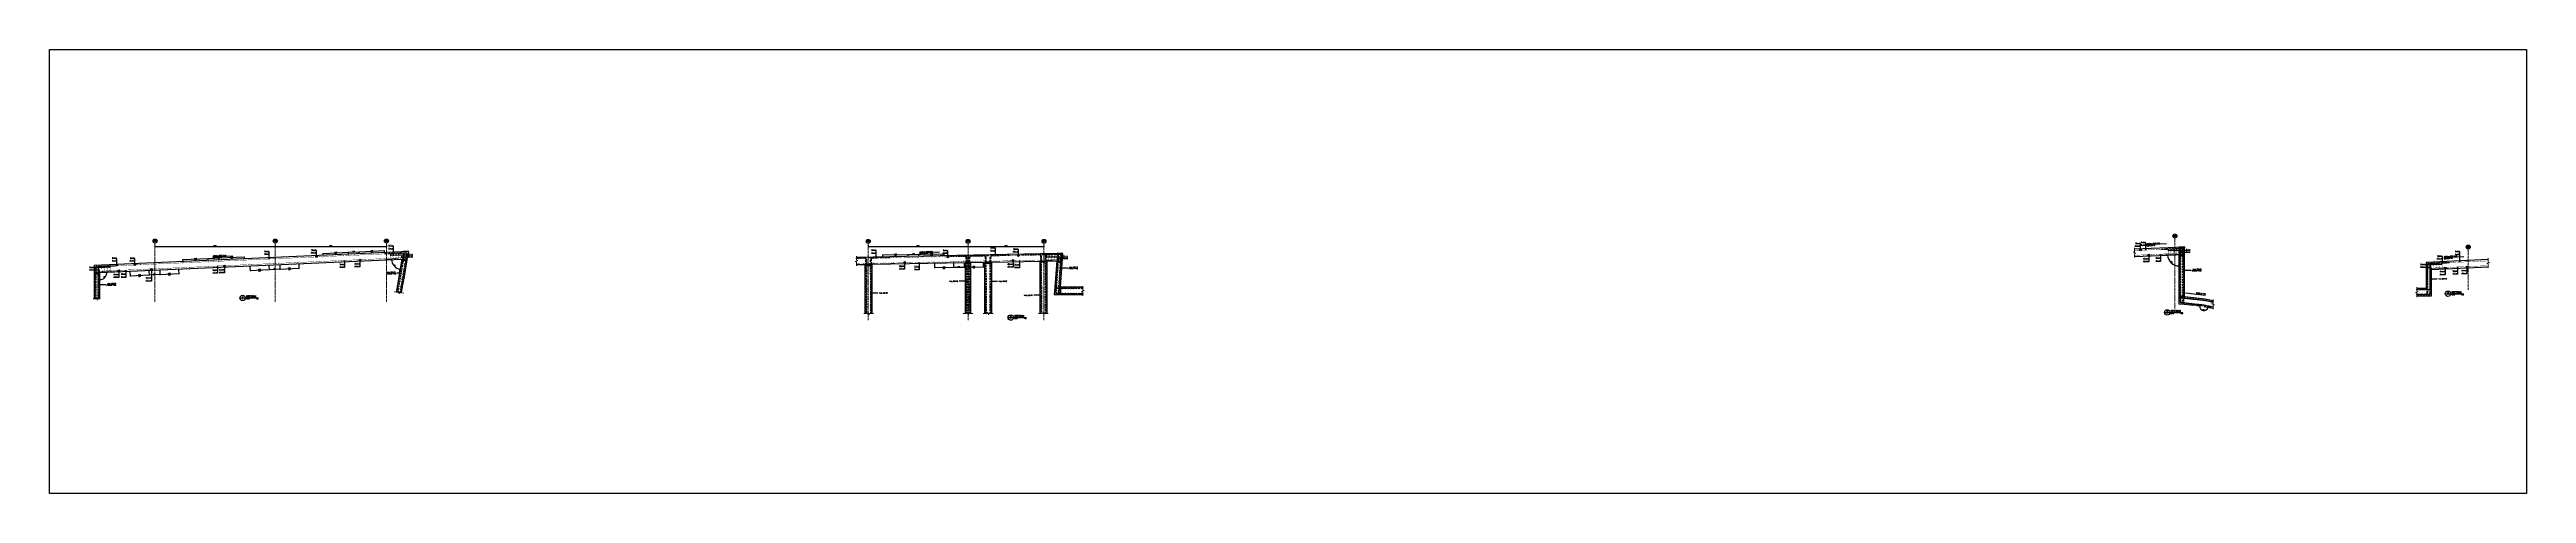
# Model space of a CAD drawing. Extents: x 660761725 to 1323371458, y 2734871439 to 5470067957.
# Drawn here: x 661479759 to 661616779, y 2734871439 to 2734896001 of the extents above; entities that cross this region are included whole.
import ezdxf
from ezdxf.enums import TextEntityAlignment as Align

# ---------------------------------------------------------------- set-up
doc = ezdxf.new("R2010")
doc.units = 0
doc.linetypes.add('AXES', pattern=[1.95, 1.2, -0.25, 0.25, -0.25])
doc.linetypes.add('Hidden', pattern=[714.375, 476.25, -238.125])
for name, color, linetype in [('_MECh-DIM', 7, 'Continuous'), ('S-ASSOCIATETEXT', 7, 'Continuous'), ('S-AXIS', 20, 'AXES'), ('S-RBAR-T10', 11, 'Continuous'), ('S-RBAR-T20', 10, 'Continuous'), ('S-RDIMO', 8, 'Continuous'), ('S-TXT', 3, 'Continuous'), ('S-TXT-B', 7, 'Continuous')]:
    doc.layers.add(name, color=color, linetype=linetype)
doc.layers.add('A-DETL', color=5, linetype='Continuous', lineweight=9, true_color=0x0000ff)
for name, color, linetype, lineweight in [('A-DETL-GENF', 7, 'Continuous', 9), ('A-ROOF', 7, 'Continuous', 15), ('A-ROOF-PATT', 7, 'Continuous', 15), ('A-WALL', 7, 'Continuous', 15), ('I-WALL', 7, 'Continuous', 15), ('S-ARROW', 8, 'Continuous', 13), ('S-GRID', 7, 'Continuous', 9)]:
    doc.layers.add(name, color=color, linetype=linetype, lineweight=lineweight)
doc.layers.add('S-C.J', color=1, linetype='ZIGZAG', true_color=0xff0000)
doc.styles.add('ARMACAD', font='isocp.shx')
doc.styles.add('ROMANS', font='romans.shx')
doc.styles.add('ROMANT', font='romant')
doc.linetypes.add('ZIGZAG', pattern='A,0.0001,-0.2,[131,ltypeshp.shx,S=0.2,R=0,X=-0.2,Y=0],-0.4,[131,ltypeshp.shx,S=0.2,R=180,X=0.2,Y=0],-0.2', length=0.8001)
doc.dimstyles.new('S-DIMI-20', dxfattribs={"dimscale": 20, "dimtxt": 2, "dimasz": 1.5, "dimexe": 1, "dimexo": 1, "dimgap": 1, "dimtad": 1, "dimdec": 0, "dimzin": 12, "dimdsep": 46, "dimtxsty": 'ROMANS', "dimblk": 'ARCHTICK', "dimcen": 0.09, "dimdle": 1, "dimclrd": 8, "dimclre": 8, "dimclrt": 4, "dimadec": 0, "dimazin": 3, "dimtfac": 1, "dimtdec": 0, "dimtix": 1, "dimtmove": 1, "dimatfit": 3, "dimtolj": 1, "dimtzin": 0, "dimarcsym": 0})

# ---------------------------------------------------------------- blocks, each defined once
blk = doc.blocks.new('_ARCHTICK')
at = {"color": 0, "linetype": 'ByBlock', "const_width": 0.15}
blk.add_lwpolyline([(-0.5, -0.5), (0.5, 0.5)], dxfattribs=at)
blk = doc.blocks.new('*D1135')
at = {"layer": '_MECh-DIM', "color": 8, "lineweight": -2, "transparency": 16777216}
for p, q in [((662084706, 2734761744), (662091396, 2734761744)), ((662084726, 2734761795), (662084726, 2734761724)), ((662091376, 2734761795), (662091376, 2734761724))]:
    blk.add_line(p, q, dxfattribs=at)
at = {"layer": '_MECh-DIM', "color": 8, "lineweight": -2, "transparency": 16777216, "xscale": 30, "yscale": 30, "zscale": 30, "rotation": 180}
blk.add_blockref('_ARCHTICK', (662084726, 2734761744), dxfattribs=at)
at = {"layer": '_MECh-DIM', "color": 8, "lineweight": -2, "transparency": 16777216, "xscale": 30, "yscale": 30, "zscale": 30}
blk.add_blockref('_ARCHTICK', (662091376, 2734761744), dxfattribs=at)
at = {"layer": '_MECh-DIM', "color": 4, "transparency": 16777216, "insert": (662088051, 2734761784), "char_height": 40, "width": 19.95, "attachment_point": 5, "style": 'ROMANS'}
blk.add_mtext('\\A1;6650', dxfattribs=at)
blk = doc.blocks.new('*D1136')
at = {"layer": '_MECh-DIM', "color": 8, "lineweight": -2, "transparency": 16777216}
for p, q in [((662091356, 2734761744), (662097546, 2734761744)), ((662091376, 2734761795), (662091376, 2734761724)), ((662097526, 2734761795), (662097526, 2734761724))]:
    blk.add_line(p, q, dxfattribs=at)
at = {"layer": '_MECh-DIM', "color": 8, "lineweight": -2, "transparency": 16777216, "xscale": 30, "yscale": 30, "zscale": 30, "rotation": 180}
blk.add_blockref('_ARCHTICK', (662091376, 2734761744), dxfattribs=at)
at = {"layer": '_MECh-DIM', "color": 8, "lineweight": -2, "transparency": 16777216, "xscale": 30, "yscale": 30, "zscale": 30}
blk.add_blockref('_ARCHTICK', (662097526, 2734761744), dxfattribs=at)
at = {"layer": '_MECh-DIM', "color": 4, "transparency": 16777216, "insert": (662094451, 2734761784), "char_height": 40, "width": 19.95, "attachment_point": 5, "style": 'ROMANS'}
blk.add_mtext('\\A1;6150', dxfattribs=at)
blk = doc.blocks.new('*D1137')
at = {"layer": '_MECh-DIM', "color": 8, "lineweight": -2, "transparency": 16777216}
for p, q in [((662082240, 2734760331), (662082040, 2734760322)), ((662081668, 2734759733), (662081668, 2734759933))]:
    blk.add_line(p, q, dxfattribs=at)
blk.add_arc((662081668, 2734760305), 392, 270, 2.5485, dxfattribs=at)
at = {"layer": '_MECh-DIM', "color": 8, "lineweight": -2, "transparency": 16777216, "xscale": 30, "yscale": 30, "zscale": 30}
for p, rotation in [((662082060, 2734760323), 92.5485021482656), ((662081668, 2734759913), 179.999999994859)]:
    blk.add_blockref('_ARCHTICK', p, dxfattribs=dict(at, rotation=rotation))
at = {"layer": '_MECh-DIM', "color": 4, "transparency": 16777216, "insert": (662081922, 2734760062), "char_height": 40, "width": 13.43, "attachment_point": 5, "rotation": 46.27425, "style": 'ROMANS'}
blk.add_mtext('\\A1;93°', dxfattribs=at)
blk = doc.blocks.new('*D1138')
at = {"layer": '_MECh-DIM', "color": 8, "lineweight": -2, "transparency": 16777216}
for p, q in [((662097634, 2734761016), (662097834, 2734761025)), ((662098260, 2734760304), (662098294, 2734760501))]:
    blk.add_line(p, q, dxfattribs=at)
blk.add_arc((662098390, 2734761050), 577, 182.5485, 260.12826, dxfattribs=at)
at = {"layer": '_MECh-DIM', "color": 8, "lineweight": -2, "transparency": 16777216, "xscale": 30, "yscale": 30, "zscale": 30}
for p, rotation in [((662097814, 2734761024), 92.548502136605), ((662098291, 2734760482), 350.1282556104969)]:
    blk.add_blockref('_ARCHTICK', p, dxfattribs=dict(at, rotation=rotation))
at = {"layer": '_MECh-DIM', "color": 4, "transparency": 16777216, "insert": (662097987, 2734760695), "char_height": 40, "width": 13.43, "attachment_point": 5, "rotation": 311.33838, "style": 'ROMANS'}
blk.add_mtext('\\A1;78°', dxfattribs=at)
blk = doc.blocks.new('*U1142')
at = {"layer": 'S-AXIS', "color": 3, "linetype": 'Continuous'}
blk.add_circle((0, 5.5), 5.5, dxfattribs=at)
at = {"layer": 'S-AXIS', "color": 3, "linetype": 'Continuous', "ltscale": 0.5, "style": 'ROMANT', "width": 0.4, "flags": 8}
blk.add_attdef('A', text='', height=5, dxfattribs=at).set_placement((0, 5.5), align=Align.MIDDLE_CENTER)
blk = doc.blocks.new('SECTION TITLE2')
at = {"layer": 'S-TXT', "color": 2}
blk.add_line((-7.5, 0), (7.5, 0), dxfattribs=at)
at = {"layer": 'S-TXT'}
blk.add_circle((0, 0), 7.5, dxfattribs=at)
at = {"layer": 'S-TXT-B', "color": 3}
blk.add_line((7.5, 0), (43.5, 0), dxfattribs=at)
at = {"layer": 'S-TXT', "style": 'ROMANS', "width": 0.75}
blk.add_text('SCALE', height=2.5, dxfattribs=at).set_placement((10, -3.5))
at = {"layer": 'S-TXT', "color": 7, "style": 'ROMANT', "flags": 8}
blk.add_attdef('01', text='', height=5, dxfattribs=at).set_placement((0, 3.8), align=Align.MIDDLE)
blk.add_attdef('SECTION', text='', height=5, dxfattribs=at).set_placement((9.9, -0.2), align=Align.BOTTOM_LEFT)
at = {"layer": 'S-TXT', "style": 'ROMANS', "width": 0.7, "flags": 8}
blk.add_attdef('-', text='', height=2.25, dxfattribs=at).set_placement((0, -2.3), align=Align.MIDDLE)
at = {"layer": 'S-TXT', "style": 'ROMANS', "width": 0.75, "flags": 8}
blk.add_attdef('1:250', text='', height=2.5, dxfattribs=at).set_placement((43.3, -4.5), align=Align.BOTTOM_RIGHT)
blk = doc.blocks.new('*D1133')
at = {"layer": '_MECh-DIM', "color": 8, "lineweight": -2, "transparency": 16777216}
for p, q in [((662124157, 2734761741), (662129722, 2734761741)), ((662124177, 2734761792), (662124177, 2734761721)), ((662129702, 2734761792), (662129702, 2734761721))]:
    blk.add_line(p, q, dxfattribs=at)
at = {"layer": '_MECh-DIM', "color": 8, "lineweight": -2, "transparency": 16777216, "xscale": 30, "yscale": 30, "zscale": 30, "rotation": 180}
blk.add_blockref('_ARCHTICK', (662124177, 2734761741), dxfattribs=at)
at = {"layer": '_MECh-DIM', "color": 8, "lineweight": -2, "transparency": 16777216, "xscale": 30, "yscale": 30, "zscale": 30}
blk.add_blockref('_ARCHTICK', (662129702, 2734761741), dxfattribs=at)
at = {"layer": '_MECh-DIM', "color": 4, "transparency": 16777216, "insert": (662126940, 2734761781), "char_height": 40, "attachment_point": 5, "style": 'ROMANS'}
blk.add_mtext('\\A1;5525', dxfattribs=at)
blk = doc.blocks.new('*D1134')
at = {"layer": '_MECh-DIM', "color": 8, "lineweight": -2, "transparency": 16777216}
for p, q in [((662129682, 2734761741), (662133922, 2734761741)), ((662129702, 2734761792), (662129702, 2734761721)), ((662133902, 2734761792), (662133902, 2734761721))]:
    blk.add_line(p, q, dxfattribs=at)
at = {"layer": '_MECh-DIM', "color": 8, "lineweight": -2, "transparency": 16777216, "xscale": 30, "yscale": 30, "zscale": 30, "rotation": 180}
blk.add_blockref('_ARCHTICK', (662129702, 2734761741), dxfattribs=at)
at = {"layer": '_MECh-DIM', "color": 8, "lineweight": -2, "transparency": 16777216, "xscale": 30, "yscale": 30, "zscale": 30}
blk.add_blockref('_ARCHTICK', (662133902, 2734761741), dxfattribs=at)
at = {"layer": '_MECh-DIM', "color": 4, "transparency": 16777216, "insert": (662131802, 2734761781), "char_height": 40, "attachment_point": 5, "style": 'ROMANS'}
blk.add_mtext('\\A1;4200', dxfattribs=at)
blk = doc.blocks.new('*D1139')
at = {"layer": '_MECh-DIM', "color": 8, "lineweight": -2, "transparency": 16777216}
for p, q in [((662195886, 2734761263), (662196086, 2734761271)), ((662196693, 2734760491), (662196693, 2734760691))]:
    blk.add_line(p, q, dxfattribs=at)
blk.add_arc((662196693, 2734761298), 628, 182.5485, 270, dxfattribs=at)
at = {"layer": '_MECh-DIM', "color": 8, "lineweight": -2, "transparency": 16777216, "xscale": 30, "yscale": 30, "zscale": 30}
for p, rotation in [((662196066, 2734761271), 92.54850208671867), ((662196693, 2734760671), 1.178169561910636e-08)]:
    blk.add_blockref('_ARCHTICK', p, dxfattribs=dict(at, rotation=rotation))
at = {"layer": '_MECh-DIM', "color": 4, "transparency": 16777216, "insert": (662196287, 2734760874), "char_height": 40, "attachment_point": 5, "rotation": 316.27425, "style": 'ROMANS'}
blk.add_mtext('\\A1;87°', dxfattribs=at)
blk = doc.blocks.new('*D1140')
at = {"layer": '_MECh-DIM', "color": 8, "lineweight": -2, "transparency": 16777216}
for p, q in [((662197655, 2734758478), (662197854, 2734758456)), ((662198477, 2734758349), (662198281, 2734758389))]:
    blk.add_line(p, q, dxfattribs=at)
blk.add_arc((662198069, 2734758433), 236, 173.70513, 348.43477, dxfattribs=at)
at = {"layer": '_MECh-DIM', "color": 8, "lineweight": -2, "transparency": 16777216, "xscale": 30, "yscale": 30, "zscale": 30}
for p, rotation in [((662197834, 2734758459), 83.70512600245591), ((662198300, 2734758385), 78.43477126426214)]:
    blk.add_blockref('_ARCHTICK', p, dxfattribs=dict(at, rotation=rotation))
at = {"layer": '_MECh-DIM', "color": 4, "transparency": 16777216, "insert": (662198038, 2734758239), "char_height": 40, "attachment_point": 5, "rotation": 351.06995, "style": 'ROMANS'}
blk.add_mtext('\\A1;175°', dxfattribs=at)
blk = doc.blocks.new('*D1036')
at = {"layer": '_MECh-DIM', "color": 8, "lineweight": -2, "transparency": 16777216}
for p, q in [((661486932, 2734883591), (661485843, 2734883543)), ((661485852, 2734883791), (661485864, 2734883524)), ((661486901, 2734883838), (661486913, 2734883571))]:
    blk.add_line(p, q, dxfattribs=at)
at = {"layer": '_MECh-DIM', "color": 8, "lineweight": -2, "transparency": 16777216, "xscale": 30, "yscale": 30, "zscale": 30}
for p, rotation in [((661486912, 2734883591), 2.548500871914809), ((661485863, 2734883544), 182.5485008719149)]:
    blk.add_blockref('_ARCHTICK', p, dxfattribs=dict(at, rotation=rotation))
at = {"layer": '_MECh-DIM', "color": 4, "transparency": 16777216, "char_height": 40, "attachment_point": 5, "rotation": 2.5485, "style": 'ROMANS'}
for s, insert in [('\\A1;1050', (661486386, 2734883607)), ('\\A1;Lap', (661486389, 2734883521))]:
    blk.add_mtext(s, dxfattribs=dict(at, insert=insert))
blk = doc.blocks.new('*D1037')
at = {"layer": '_MECh-DIM', "color": 8, "lineweight": -2, "transparency": 16777216}
for p, q in [((661484203, 2734883718), (661484215, 2734883451)), ((661485252, 2734883764), (661485264, 2734883497)), ((661485283, 2734883518), (661484194, 2734883470))]:
    blk.add_line(p, q, dxfattribs=at)
at = {"layer": '_MECh-DIM', "color": 8, "lineweight": -2, "transparency": 16777216, "xscale": 30, "yscale": 30, "zscale": 30}
for p, rotation in [((661484214, 2734883471), 182.5485008719149), ((661485263, 2734883517), 2.548500871914809)]:
    blk.add_blockref('_ARCHTICK', p, dxfattribs=dict(at, rotation=rotation))
at = {"layer": '_MECh-DIM', "color": 4, "transparency": 16777216, "char_height": 40, "attachment_point": 5, "rotation": 2.5485, "style": 'ROMANS'}
for s, insert in [('\\A1;1050', (661484737, 2734883534)), ('\\A1;Lap', (661484741, 2734883447))]:
    blk.add_mtext(s, dxfattribs=dict(at, insert=insert))
blk = doc.blocks.new('*D1038')
at = {"layer": '_MECh-DIM', "color": 8, "lineweight": -2, "transparency": 16777216}
for p, q in [((661485252, 2734883764), (661485264, 2734883497)), ((661485852, 2734883791), (661485864, 2734883524)), ((661485883, 2734883545), (661485243, 2734883516))]:
    blk.add_line(p, q, dxfattribs=at)
at = {"layer": '_MECh-DIM', "color": 8, "lineweight": -2, "transparency": 16777216, "xscale": 30, "yscale": 30, "zscale": 30}
for p, rotation in [((661485263, 2734883517), 182.5485008719149), ((661485863, 2734883544), 2.548500871914809)]:
    blk.add_blockref('_ARCHTICK', p, dxfattribs=dict(at, rotation=rotation))
at = {"layer": '_MECh-DIM', "color": 4, "transparency": 16777216, "insert": (661485561, 2734883571), "char_height": 40, "attachment_point": 5, "rotation": 2.5485, "style": 'ROMANS'}
blk.add_mtext('\\A1;600', dxfattribs=at)
blk = doc.blocks.new('*D1096')
at = {"layer": '_MECh-DIM', "color": 8, "lineweight": -2, "transparency": 16777216}
for p, q in [((661493573, 2734883887), (661492484, 2734883839)), ((661492493, 2734884087), (661492505, 2734883820)), ((661493542, 2734884133), (661493554, 2734883866))]:
    blk.add_line(p, q, dxfattribs=at)
at = {"layer": '_MECh-DIM', "color": 8, "lineweight": -2, "transparency": 16777216, "xscale": 30, "yscale": 30, "zscale": 30}
for p, rotation in [((661492504, 2734883839), 182.548500871916), ((661493553, 2734883886), 2.548500871916008)]:
    blk.add_blockref('_ARCHTICK', p, dxfattribs=dict(at, rotation=rotation))
at = {"layer": '_MECh-DIM', "color": 4, "transparency": 16777216, "char_height": 40, "attachment_point": 5, "rotation": 2.5485, "style": 'ROMANS'}
for s, insert in [('\\A1;1050', (661493027, 2734883903)), ('\\A1;Lap', (661493031, 2734883816))]:
    blk.add_mtext(s, dxfattribs=dict(at, insert=insert))
blk = doc.blocks.new('*D1097')
at = {"layer": '_MECh-DIM', "color": 8, "lineweight": -2, "transparency": 16777216}
for p, q in [((661491925, 2734883814), (661490836, 2734883765)), ((661490845, 2734884013), (661490857, 2734883746)), ((661491894, 2734884060), (661491906, 2734883793))]:
    blk.add_line(p, q, dxfattribs=at)
at = {"layer": '_MECh-DIM', "color": 8, "lineweight": -2, "transparency": 16777216, "xscale": 30, "yscale": 30, "zscale": 30}
for p, rotation in [((661490856, 2734883766), 182.548500871916), ((661491905, 2734883813), 2.548500871916008)]:
    blk.add_blockref('_ARCHTICK', p, dxfattribs=dict(at, rotation=rotation))
at = {"layer": '_MECh-DIM', "color": 4, "transparency": 16777216, "char_height": 40, "attachment_point": 5, "rotation": 2.5485, "style": 'ROMANS'}
for s, insert in [('\\A1;1050', (661491379, 2734883829)), ('\\A1;Lap', (661491382, 2734883743))]:
    blk.add_mtext(s, dxfattribs=dict(at, insert=insert))
blk = doc.blocks.new('*D1098')
at = {"layer": '_MECh-DIM', "color": 8, "lineweight": -2, "transparency": 16777216}
for p, q in [((661492524, 2734883840), (661491885, 2734883812)), ((661491894, 2734884060), (661491906, 2734883793)), ((661492493, 2734884087), (661492505, 2734883820))]:
    blk.add_line(p, q, dxfattribs=at)
at = {"layer": '_MECh-DIM', "color": 8, "lineweight": -2, "transparency": 16777216, "xscale": 30, "yscale": 30, "zscale": 30}
for p, rotation in [((661491905, 2734883813), 182.548500871916), ((661492504, 2734883839), 2.548500871916008)]:
    blk.add_blockref('_ARCHTICK', p, dxfattribs=dict(at, rotation=rotation))
at = {"layer": '_MECh-DIM', "color": 4, "transparency": 16777216, "insert": (661492203, 2734883866), "char_height": 40, "attachment_point": 5, "rotation": 2.5485, "style": 'ROMANS'}
blk.add_mtext('\\A1;600', dxfattribs=at)
blk = doc.blocks.new('*D1099')
at = {"layer": '_MECh-DIM', "color": 8, "lineweight": -2, "transparency": 16777216}
for p, q in [((661490556, 2734884513), (661489118, 2734884449)), ((661489141, 2734884378), (661489137, 2734884470)), ((661490540, 2734884440), (661490536, 2734884532))]:
    blk.add_line(p, q, dxfattribs=at)
at = {"layer": '_MECh-DIM', "color": 8, "lineweight": -2, "transparency": 16777216, "xscale": 30, "yscale": 30, "zscale": 30}
for p, rotation in [((661489138, 2734884450), 182.5484824580436), ((661490536, 2734884512), 2.548482458043661)]:
    blk.add_blockref('_ARCHTICK', p, dxfattribs=dict(at, rotation=rotation))
at = {"layer": '_MECh-DIM', "color": 4, "transparency": 16777216, "char_height": 40, "attachment_point": 5, "rotation": 2.54848, "style": 'ROMANS'}
for s, insert in [('\\A1;1400', (661489835, 2734884521)), ('\\A1;Lap', (661489839, 2734884434))]:
    blk.add_mtext(s, dxfattribs=dict(at, insert=insert))
blk = doc.blocks.new('*D1100')
at = {"layer": '_MECh-DIM', "color": 8, "lineweight": -2, "transparency": 16777216}
for p, q in [((661488558, 2734884424), (661487120, 2734884360)), ((661487143, 2734884289), (661487139, 2734884381)), ((661488542, 2734884351), (661488538, 2734884443))]:
    blk.add_line(p, q, dxfattribs=at)
at = {"layer": '_MECh-DIM', "color": 8, "lineweight": -2, "transparency": 16777216, "xscale": 30, "yscale": 30, "zscale": 30}
for p, rotation in [((661487140, 2734884361), 182.5484824580436), ((661488538, 2734884423), 2.548482458043661)]:
    blk.add_blockref('_ARCHTICK', p, dxfattribs=dict(at, rotation=rotation))
at = {"layer": '_MECh-DIM', "color": 4, "transparency": 16777216, "char_height": 40, "attachment_point": 5, "rotation": 2.54848, "style": 'ROMANS'}
for s, insert in [('\\A1;1400', (661487837, 2734884432)), ('\\A1;Lap', (661487841, 2734884346))]:
    blk.add_mtext(s, dxfattribs=dict(at, insert=insert))
blk = doc.blocks.new('*D1101')
at = {"layer": '_MECh-DIM', "color": 8, "lineweight": -2, "transparency": 16777216}
for p, q in [((661489158, 2734884451), (661488518, 2734884422)), ((661488542, 2734884351), (661488538, 2734884443)), ((661489141, 2734884378), (661489137, 2734884470))]:
    blk.add_line(p, q, dxfattribs=at)
at = {"layer": '_MECh-DIM', "color": 8, "lineweight": -2, "transparency": 16777216, "xscale": 30, "yscale": 30, "zscale": 30}
for p, rotation in [((661488538, 2734884423), 182.5484824580436), ((661489138, 2734884450), 2.548482458043661)]:
    blk.add_blockref('_ARCHTICK', p, dxfattribs=dict(at, rotation=rotation))
at = {"layer": '_MECh-DIM', "color": 4, "transparency": 16777216, "insert": (661488836, 2734884477), "char_height": 40, "attachment_point": 5, "rotation": 2.54848, "style": 'ROMANS'}
blk.add_mtext('\\A1;600', dxfattribs=at)
blk = doc.blocks.new('*D1102')
at = {"layer": '_MECh-DIM', "color": 8, "lineweight": -2, "transparency": 16777216}
for p, q in [((661498306, 2734884858), (661496867, 2734884794)), ((661496890, 2734884723), (661496886, 2734884815)), ((661498289, 2734884785), (661498285, 2734884877))]:
    blk.add_line(p, q, dxfattribs=at)
at = {"layer": '_MECh-DIM', "color": 8, "lineweight": -2, "transparency": 16777216, "xscale": 30, "yscale": 30, "zscale": 30}
for p, rotation in [((661496887, 2734884795), 182.5484824580431), ((661498286, 2734884857), 2.548482458043102)]:
    blk.add_blockref('_ARCHTICK', p, dxfattribs=dict(at, rotation=rotation))
at = {"layer": '_MECh-DIM', "color": 4, "transparency": 16777216, "char_height": 40, "attachment_point": 5, "rotation": 2.54848, "style": 'ROMANS'}
for s, insert in [('\\A1;1400', (661497585, 2734884866)), ('\\A1;Lap', (661497589, 2734884779))]:
    blk.add_mtext(s, dxfattribs=dict(at, insert=insert))
blk = doc.blocks.new('*D1103')
at = {"layer": '_MECh-DIM', "color": 8, "lineweight": -2, "transparency": 16777216}
for p, q in [((661496308, 2734884769), (661494869, 2734884705)), ((661494892, 2734884634), (661494888, 2734884726)), ((661496291, 2734884696), (661496287, 2734884788))]:
    blk.add_line(p, q, dxfattribs=at)
at = {"layer": '_MECh-DIM', "color": 8, "lineweight": -2, "transparency": 16777216, "xscale": 30, "yscale": 30, "zscale": 30}
for p, rotation in [((661494889, 2734884706), 182.5484824580431), ((661496288, 2734884768), 2.548482458043102)]:
    blk.add_blockref('_ARCHTICK', p, dxfattribs=dict(at, rotation=rotation))
at = {"layer": '_MECh-DIM', "color": 4, "transparency": 16777216, "char_height": 40, "attachment_point": 5, "rotation": 2.54848, "style": 'ROMANS'}
for s, insert in [('\\A1;1400', (661495587, 2734884777)), ('\\A1;Lap', (661495591, 2734884690))]:
    blk.add_mtext(s, dxfattribs=dict(at, insert=insert))
blk = doc.blocks.new('*D1104')
at = {"layer": '_MECh-DIM', "color": 8, "lineweight": -2, "transparency": 16777216}
for p, q in [((661496907, 2734884796), (661496268, 2734884767)), ((661496291, 2734884696), (661496287, 2734884788)), ((661496890, 2734884723), (661496886, 2734884815))]:
    blk.add_line(p, q, dxfattribs=at)
at = {"layer": '_MECh-DIM', "color": 8, "lineweight": -2, "transparency": 16777216, "xscale": 30, "yscale": 30, "zscale": 30}
for p, rotation in [((661496288, 2734884768), 182.5484824580431), ((661496887, 2734884795), 2.548482458043102)]:
    blk.add_blockref('_ARCHTICK', p, dxfattribs=dict(at, rotation=rotation))
at = {"layer": '_MECh-DIM', "color": 4, "transparency": 16777216, "insert": (661496586, 2734884821), "char_height": 40, "attachment_point": 5, "rotation": 2.54848, "style": 'ROMANS'}
blk.add_mtext('\\A1;600', dxfattribs=at)
blk = doc.blocks.new('*D1105')
at = {"layer": '_MECh-DIM', "color": 8, "lineweight": -2, "transparency": 16777216}
for p, q in [((661529272, 2734884687), (661527833, 2734884660)), ((661527854, 2734884588), (661527852, 2734884680)), ((661529254, 2734884615), (661529252, 2734884707))]:
    blk.add_line(p, q, dxfattribs=at)
at = {"layer": '_MECh-DIM', "color": 8, "lineweight": -2, "transparency": 16777216, "xscale": 30, "yscale": 30, "zscale": 30}
for p, rotation in [((661527853, 2734884660), 181.091930752982), ((661529252, 2734884687), 1.09193075298208)]:
    blk.add_blockref('_ARCHTICK', p, dxfattribs=dict(at, rotation=rotation))
at = {"layer": '_MECh-DIM', "color": 4, "transparency": 16777216, "char_height": 40, "attachment_point": 5, "rotation": 1.09193, "style": 'ROMANS'}
for s, insert in [('\\A1;1400', (661528552, 2734884713)), ('\\A1;Lap', (661528553, 2734884627))]:
    blk.add_mtext(s, dxfattribs=dict(at, insert=insert))
blk = doc.blocks.new('*D1106')
at = {"layer": '_MECh-DIM', "color": 8, "lineweight": -2, "transparency": 16777216}
for p, q in [((661527273, 2734884649), (661525833, 2734884621)), ((661525854, 2734884550), (661525853, 2734884642)), ((661527254, 2734884577), (661527252, 2734884668))]:
    blk.add_line(p, q, dxfattribs=at)
at = {"layer": '_MECh-DIM', "color": 8, "lineweight": -2, "transparency": 16777216, "xscale": 30, "yscale": 30, "zscale": 30}
for p, rotation in [((661525853, 2734884622), 181.091930752982), ((661527253, 2734884648), 1.09193075298208)]:
    blk.add_blockref('_ARCHTICK', p, dxfattribs=dict(at, rotation=rotation))
at = {"layer": '_MECh-DIM', "color": 4, "transparency": 16777216, "char_height": 40, "attachment_point": 5, "rotation": 1.09193, "style": 'ROMANS'}
for s, insert in [('\\A1;1400', (661526552, 2734884675)), ('\\A1;Lap', (661526554, 2734884588))]:
    blk.add_mtext(s, dxfattribs=dict(at, insert=insert))
blk = doc.blocks.new('*D1107')
at = {"layer": '_MECh-DIM', "color": 8, "lineweight": -2, "transparency": 16777216}
for p, q in [((661527873, 2734884660), (661527233, 2734884648)), ((661527254, 2734884577), (661527252, 2734884668)), ((661527854, 2734884588), (661527852, 2734884680))]:
    blk.add_line(p, q, dxfattribs=at)
at = {"layer": '_MECh-DIM', "color": 8, "lineweight": -2, "transparency": 16777216, "xscale": 30, "yscale": 30, "zscale": 30}
for p, rotation in [((661527253, 2734884648), 181.091930752982), ((661527853, 2734884660), 1.09193075298208)]:
    blk.add_blockref('_ARCHTICK', p, dxfattribs=dict(at, rotation=rotation))
at = {"layer": '_MECh-DIM', "color": 4, "transparency": 16777216, "insert": (661527552, 2734884694), "char_height": 40, "attachment_point": 5, "rotation": 1.09193, "style": 'ROMANS'}
blk.add_mtext('\\A1;600', dxfattribs=at)
blk = doc.blocks.new('*D1108')
at = {"layer": '_MECh-DIM', "color": 8, "lineweight": -2, "transparency": 16777216}
for p, q in [((661531433, 2734883968), (661530343, 2734883947)), ((661530358, 2734884195), (661530363, 2734883928)), ((661531408, 2734884215), (661531413, 2734883948))]:
    blk.add_line(p, q, dxfattribs=at)
at = {"layer": '_MECh-DIM', "color": 8, "lineweight": -2, "transparency": 16777216, "xscale": 30, "yscale": 30, "zscale": 30}
for p, rotation in [((661530363, 2734883948), 181.0919491057916), ((661531413, 2734883968), 1.091949105791512)]:
    blk.add_blockref('_ARCHTICK', p, dxfattribs=dict(at, rotation=rotation))
at = {"layer": '_MECh-DIM', "color": 4, "transparency": 16777216, "char_height": 40, "attachment_point": 5, "rotation": 1.09195, "style": 'ROMANS'}
for s, insert in [('\\A1;1050', (661530887, 2734883998)), ('\\A1;Lap', (661530889, 2734883911))]:
    blk.add_mtext(s, dxfattribs=dict(at, insert=insert))
blk = doc.blocks.new('*D1109')
at = {"layer": '_MECh-DIM', "color": 8, "lineweight": -2, "transparency": 16777216}
for p, q in [((661529783, 2734883937), (661528693, 2734883916)), ((661528708, 2734884164), (661528714, 2734883896)), ((661529758, 2734884184), (661529763, 2734883916))]:
    blk.add_line(p, q, dxfattribs=at)
at = {"layer": '_MECh-DIM', "color": 8, "lineweight": -2, "transparency": 16777216, "xscale": 30, "yscale": 30, "zscale": 30}
for p, rotation in [((661528713, 2734883916), 181.0919491057916), ((661529763, 2734883936), 1.091949105791512)]:
    blk.add_blockref('_ARCHTICK', p, dxfattribs=dict(at, rotation=rotation))
at = {"layer": '_MECh-DIM', "color": 4, "transparency": 16777216, "char_height": 40, "attachment_point": 5, "rotation": 1.09195, "style": 'ROMANS'}
for s, insert in [('\\A1;1050', (661529237, 2734883966)), ('\\A1;Lap', (661529239, 2734883880))]:
    blk.add_mtext(s, dxfattribs=dict(at, insert=insert))
blk = doc.blocks.new('*D1110')
at = {"layer": '_MECh-DIM', "color": 8, "lineweight": -2, "transparency": 16777216}
for p, q in [((661530383, 2734883948), (661529743, 2734883936)), ((661529758, 2734884184), (661529763, 2734883916)), ((661530358, 2734884195), (661530363, 2734883928))]:
    blk.add_line(p, q, dxfattribs=at)
at = {"layer": '_MECh-DIM', "color": 8, "lineweight": -2, "transparency": 16777216, "xscale": 30, "yscale": 30, "zscale": 30}
for p, rotation in [((661529763, 2734883936), 181.0919491057916), ((661530363, 2734883948), 1.091949105791512)]:
    blk.add_blockref('_ARCHTICK', p, dxfattribs=dict(at, rotation=rotation))
at = {"layer": '_MECh-DIM', "color": 4, "transparency": 16777216, "insert": (661530062, 2734883982), "char_height": 40, "attachment_point": 5, "rotation": 1.09195, "style": 'ROMANS'}
blk.add_mtext('\\A1;600', dxfattribs=at)
blk = doc.blocks.new('cadf_11')
for p, q in [((-4.2, 1.2), (-5.6, 1.2)), ((4.2, 1.2), (5.6, 1.2))]:
    blk.add_line(p, q)
at = {"style": 'ARMACAD'}
for tag, p in [('$COM3', (-6.5, -2.8)), ('$COM4', (19.4, -2.8))]:
    blk.add_attdef(tag, text='', height=3.5, dxfattribs=at).set_placement(p, align=Align.BOTTOM_RIGHT)
blk.add_attdef('$REP', text='', height=3.5, dxfattribs=at).set_placement((0, 0), align=Align.CENTER)
blk = doc.blocks.new('CADF_02')
at = {"color": 0}
blk.add_lwpolyline([(0, 0), (2.5, -0.4), (2.5, 0.4)], close=True, dxfattribs=at)
blk = doc.blocks.new('If this is the path they’ve chosen… we shall resist. And not shall it pass.')
at = {"layer": 'A-WALL', "lineweight": 5}
h = blk.add_hatch(color=8, dxfattribs=at)
h.paths.add_polyline_path([(662081366.1, 2734760692.4), (662081366.1, 2734760692.4), (662081389, 2734760693.4)])
h.paths.add_polyline_path([(662081364.2, 2734760692.4), (662081366.1, 2734760692.4), (662081364.2, 2734760692.4)])
at = {"layer": 'A-DETL', "color": 8, "linetype": 'Hidden'}
for p, q in [((662098692.8, 2734761064.8), (662098696.8, 2734761063.4)), ((662098767.1, 2734761467), (662098763.1, 2734761468.4))]:
    blk.add_line(p, q, dxfattribs=at)
at = {"layer": 'A-DETL-GENF', "color": 8}
for p, q in [((662081482.9, 2734758918.6), (662081457.9, 2734758843.6)), ((662081532.9, 2734758768.6), (662081482.9, 2734758918.6)), ((662098172.9, 2734759207.4), (662097957.5, 2734759242.9)), ((662098209.8, 2734759277.3), (662098172.9, 2734759207.4)), ((662098234.7, 2734759121.2), (662098209.8, 2734759277.3)), ((662098271.6, 2734759191.1), (662098234.7, 2734759121.2)), ((662098487, 2734759155.6), (662098271.6, 2734759191.1)), ((662081457.9, 2734758843.6), (662081313.6, 2734758843.6)), ((662081557.9, 2734758843.6), (662081532.9, 2734758768.6)), ((662081702.3, 2734758843.6), (662081557.9, 2734758843.6))]:
    blk.add_line(p, q, dxfattribs=at)
at = {"layer": 'A-ROOF', "color": 8, "lineweight": 25}
for p, q in [((662098767.2, 2734761466.9), (662081366.1, 2734760692.4)), ((662081667.8, 2734760305.4), (662098389.7, 2734761049.7)), ((662098389.7, 2734761049.7), (662098696.9, 2734761063.3)), ((662098696.9, 2734761063.3), (662098767.2, 2734761466.9))]:
    blk.add_line(p, q, dxfattribs=at)
at = {"layer": 'A-ROOF', "color": 8}
blk.add_line((662081379.6, 2734760694.7), (662081366.1, 2734760692.4), dxfattribs=at)
at = {"layer": 'A-WALL', "color": 8}
blk.add_line((662081364.2, 2734760692.4), (662081377.7, 2734760694.7), dxfattribs=at)
at = {"layer": 'A-WALL', "color": 8, "lineweight": 25}
for p, q in [((662081364.2, 2734760692.4), (662081364.2, 2734758843.6)), ((662081366.1, 2734760692.4), (662081364.2, 2734760692.4)), ((662081667.8, 2734758843.6), (662081667.8, 2734760305.4)), ((662098462.3, 2734761467.2), (662098459.9, 2734761453.2)), ((662098767.2, 2734761466.9), (662098462.3, 2734761467.2))]:
    blk.add_line(p, q, dxfattribs=at)
at = {"layer": 'A-WALL', "color": 8, "lineweight": 25, "flags": 128}
for points in [[(662098389.7, 2734761049.7), (662098140.9, 2734759620), (662098072, 2734759224)], [(662098368.4, 2734759175.2), (662098445.4, 2734759617.9), (662098525.9, 2734760080.1), (662098606.3, 2734760542.4), (662098686.7, 2734761004.7), (662098767.2, 2734761466.9)]]:
    blk.add_lwpolyline(points, dxfattribs=at)
at = {"layer": 'S-C.J', "ltscale": 60}
for points in [[(662081667.8, 2734760305.4), (662081364.2, 2734760305.4)], [(662098389.7, 2734761049.7), (662098694.6, 2734761049.7)]]:
    blk.add_lwpolyline(points, dxfattribs=at)
at = {"layer": 'S-GRID', "color": 8, "linetype": 'AXES', "lineweight": 13, "ltscale": 100}
for p, q in [((662084725.7, 2734758687.1), (662084725.7, 2734761937.1)), ((662091375.7, 2734758687.1), (662091375.7, 2734761937.1)), ((662097525.7, 2734758687.1), (662097525.7, 2734761937.1))]:
    blk.add_line(p, q, dxfattribs=at)
ref = blk.add_blockref('*U1142', (662084729.3, 2734761937), dxfattribs=dict(at, xscale=20, yscale=20, zscale=20))
ref.add_attrib('A', 'BH.Y03', dxfattribs={"layer": 'S-AXIS', "color": 3, "linetype": 'Continuous', "ltscale": 0.5, "height": 100, "style": 'ROMANT', "width": 0.4}).set_placement((662084729.3, 2734762047), align=Align.MIDDLE_CENTER)
ref = blk.add_blockref('*U1142', (662091379.3, 2734761937), dxfattribs=dict(at, xscale=20, yscale=20, zscale=20))
ref.add_attrib('A', 'BH.Y02', dxfattribs={"layer": 'S-AXIS', "color": 3, "linetype": 'Continuous', "ltscale": 0.5, "height": 100, "style": 'ROMANT', "width": 0.4}).set_placement((662091379.3, 2734762047), align=Align.MIDDLE_CENTER)
ref = blk.add_blockref('*U1142', (662097529.3, 2734761937), dxfattribs=dict(at, xscale=20, yscale=20, zscale=20))
ref.add_attrib('A', 'BH.Y01', dxfattribs={"layer": 'S-AXIS', "color": 3, "linetype": 'Continuous', "ltscale": 0.5, "height": 100, "style": 'ROMANT', "width": 0.4}).set_placement((662097529.3, 2734762047), align=Align.MIDDLE_CENTER)
at = {"layer": 'S-TXT'}
ref = blk.add_blockref('SECTION TITLE2', (662089579.7, 2734758899.4), dxfattribs=dict(at, xscale=20, yscale=20, zscale=20))
ref.add_attrib('1:250', '1:20', dxfattribs={"height": 50, "style": 'ROMANS', "width": 0.75}).set_placement((662090445.2, 2734758809.4), align=Align.BOTTOM_RIGHT)
ref.add_attrib('-', '-', dxfattribs={"height": 45, "style": 'ROMANS', "width": 0.7}).set_placement((662089579.7, 2734758854.2), align=Align.MIDDLE)
ref.add_attrib('SECTION', 'SECTION', dxfattribs={"color": 7, "height": 100, "style": 'ROMANT'}).set_placement((662089777.9, 2734758896.1), align=Align.BOTTOM_LEFT)
ref.add_attrib('01', '7', dxfattribs={"color": 7, "height": 100, "style": 'ROMANT'}).set_placement((662089579.7, 2734758974.4), align=Align.MIDDLE)
at = {"layer": 'S-TXT', "char_height": 50, "width": 86.194, "attachment_point": 3, "style": 'ROMANS'}
for insert in [(662081572.8, 2734760271.6), (662098604.9, 2734761015.9)]:
    blk.add_mtext('\\pi-150,l150,t150;C.J.', dxfattribs=dict(at, insert=insert))
at = {"layer": 'S-TXT', "char_height": 50, "attachment_point": 1, "rotation": 2.548502, "style": 'ROMANS'}
for s, insert in [('400 THK. ROOF SLAB', (662087930.7, 2734761242.9)), ('SLOPE UP 4%', (662087937.3, 2734761136.7))]:
    blk.add_mtext(s, dxfattribs=dict(at, insert=insert))
at = {"layer": 'S-TXT', "char_height": 50, "style": 'ROMANS'}
for s, insert, attachment_point in [('WALL 300-T2', (662097555.9, 2734760345.7), 1), ('(PEBBLE WALL)', (662097555.2, 2734760269.8), 1), ('(PEBBLE WALL)', (662082566.7, 2734759635.4), 3), ('WALL 300-T2', (662082566.1, 2734759711.3), 3)]:
    blk.add_mtext(s, dxfattribs=dict(at, insert=insert, attachment_point=attachment_point))
at = {"layer": '_MECh-DIM', "color": 8}
for base, p1, p2, picture, middle in [((662091375.7, 2734761744.1), (662084725.7, 2734761814.8), (662091375.7, 2734761814.8), '*D1135', (662088050.7, 2734761784.1)), ((662097525.7, 2734761744.1), (662091375.7, 2734761814.8), (662097525.7, 2734761814.8), '*D1136', (662094450.7, 2734761784.1))]:
    dim = blk.add_linear_dim(base=base, p1=p1, p2=p2, dimstyle='S-DIMI-20', dxfattribs=at)
    dim.commit()
    dim.dimension.update_dxf_attribs({"geometry": picture, "text_midpoint": middle})
for base, center, p1, p2, picture, middle in [((662081869, 2734759968.6), (662081667.8, 2734760305.4), (662081667.8, 2734759713.1), (662082259.5, 2734760331.7), '*D1137', (662081922.4, 2734760061.8)), ((662097882.6, 2734760775.4), (662098389.7, 2734761049.7), (662097613.9, 2734761015.1), (662098256.5, 2734760284.6), '*D1138', (662097986.8, 2734760695.3))]:
    dim = blk.add_angular_dim_3p(base=base, center=center, p1=p1, p2=p2, dimstyle='S-DIMI-20', dxfattribs=at)
    dim.commit()
    dim.dimension.update_dxf_attribs({"geometry": picture, "text_midpoint": middle})
at = {"layer": 'S-ARROW'}
for points, override in [([(662089041.7, 2734761212.2), (662087932.8, 2734761162.9)], {"dimasz": 7.5, "dimgap": 1, "dimtad": 0}), ([(662098377.1, 2734760277.6), (662098110.1, 2734760277.6)], {"dimgap": 1, "dimtad": 0}), ([(662081585.9, 2734759643.2), (662082011.9, 2734759643.2)], {"dimgap": 1, "dimtad": 0})]:
    blk.add_leader(points, dimstyle='S-DIMI-20', override=override, dxfattribs=at)
blk = doc.blocks.new('If that’s the case… I’ll dig as far as needed.')
at = {"layer": 'A-DETL', "color": 8, "linetype": 'Hidden'}
for p, q in [((662134795.8, 2734759485.9), (662134810.1, 2734759486.2)), ((662134810.1, 2734759086.2), (662134795.8, 2734759085.8))]:
    blk.add_line(p, q, dxfattribs=at)
at = {"layer": 'A-DETL-GENF', "color": 8}
for p, q in [((662123462.1, 2734760923.4), (662123612.1, 2734760973.4)), ((662123537.1, 2734760898.4), (662123462.1, 2734760923.4)), ((662123537.1, 2734760998.4), (662123537.1, 2734761216.7)), ((662123612.1, 2734760973.4), (662123537.1, 2734760998.4)), ((662123537.1, 2734760680.1), (662123537.1, 2734760898.4)), ((662136126.7, 2734759304.8), (662135976.7, 2734759254.8)), ((662135976.7, 2734759254.8), (662136051.7, 2734759229.8)), ((662136051.7, 2734759548.2), (662136051.7, 2734759329.8)), ((662136051.7, 2734759329.8), (662136126.7, 2734759304.8)), ((662136051.7, 2734759229.8), (662136051.7, 2734759011.5)), ((662124152.1, 2734758037.7), (662123933.8, 2734758037.7)), ((662124177.1, 2734758112.7), (662124152.1, 2734758037.7)), ((662124227.1, 2734757962.7), (662124177.1, 2734758112.7)), ((662124252.1, 2734758037.7), (662124227.1, 2734757962.7)), ((662124470.4, 2734758037.7), (662124252.1, 2734758037.7)), ((662129652.1, 2734758037.7), (662129433.8, 2734758037.7)), ((662129677.1, 2734758112.7), (662129652.1, 2734758037.7)), ((662129727.1, 2734757962.7), (662129677.1, 2734758112.7)), ((662129752.1, 2734758037.7), (662129727.1, 2734757962.7)), ((662129970.4, 2734758037.7), (662129752.1, 2734758037.7)), ((662130767.1, 2734758037.7), (662130548.8, 2734758037.7)), ((662130792.1, 2734758112.7), (662130767.1, 2734758037.7)), ((662130842.1, 2734757962.7), (662130792.1, 2734758112.7)), ((662130867.1, 2734758037.7), (662130842.1, 2734757962.7)), ((662131085.4, 2734758037.7), (662130867.1, 2734758037.7)), ((662133827.1, 2734758037.7), (662133608.8, 2734758037.7)), ((662133852.1, 2734758112.7), (662133827.1, 2734758037.7)), ((662133902.1, 2734757962.7), (662133852.1, 2734758112.7)), ((662133927.1, 2734758037.7), (662133902.1, 2734757962.7)), ((662134145.4, 2734758037.7), (662133927.1, 2734758037.7))]:
    blk.add_line(p, q, dxfattribs=at)
at = {"layer": 'A-ROOF', "color": 8, "lineweight": 25}
for p, q in [((662134636.4, 2734761355.7), (662123537.1, 2734761144.2)), ((662123537.1, 2734760743.7), (662124002.1, 2734760752.6)), ((662124402.1, 2734760760.2), (662129552.1, 2734760858.4)), ((662129852.1, 2734760864.1), (662130617.1, 2734760878.7)), ((662131017.1, 2734760886.3), (662133677.1, 2734760937)), ((662134077.1, 2734760944.6), (662134608.3, 2734760954.7)), ((662136051.7, 2734759491.2), (662134810.1, 2734759486.2)), ((662134810.1, 2734759486.2), (662134810.1, 2734759086.2)), ((662134810.1, 2734759086.2), (662136051.7, 2734759091.2))]:
    blk.add_line(p, q, dxfattribs=at)
at = {"layer": 'A-WALL', "color": 8, "lineweight": 25}
for p, q in [((662134608.3, 2734760954.7), (662134505.3, 2734759486)), ((662134636.6, 2734761359.2), (662134636.4, 2734761355.7)), ((662134941.6, 2734761361.6), (662134636.6, 2734761359.2)), ((662134810.1, 2734759486.2), (662134941.6, 2734761361.6)), ((662134505.3, 2734759486), (662134477.4, 2734759087.1)), ((662134477.4, 2734759087.1), (662134782.2, 2734759087.3)), ((662134782.2, 2734759087.3), (662134810.1, 2734759486.2))]:
    blk.add_line(p, q, dxfattribs=at)
at = {"layer": 'A-WALL', "color": 8}
for p, q in [((662134463, 2734759086.7), (662134477.4, 2734759087.1)), ((662134782.2, 2734759087.3), (662134767.8, 2734759086.9))]:
    blk.add_line(p, q, dxfattribs=at)
at = {"layer": 'I-WALL', "color": 8, "lineweight": 25}
for p, q in [((662124002.1, 2734760752.6), (662124002.1, 2734758037.7)), ((662124402.1, 2734758037.7), (662124402.1, 2734760760.2)), ((662129552.1, 2734760858.4), (662129552.1, 2734758037.7)), ((662129852.1, 2734758037.7), (662129852.1, 2734760864.1)), ((662130617.1, 2734760878.7), (662130617.1, 2734758037.7)), ((662131017.1, 2734758037.7), (662131017.1, 2734760886.3)), ((662133677.1, 2734760937), (662133677.1, 2734758037.7)), ((662134077.1, 2734758037.7), (662134077.1, 2734760944.6))]:
    blk.add_line(p, q, dxfattribs=at)
at = {"layer": 'S-C.J', "ltscale": 60}
for points in [[(662124002.1, 2734760752.6), (662124402.1, 2734760752.6)], [(662129552.1, 2734760858.4), (662129852.1, 2734760858.4)], [(662130617.1, 2734760878.7), (662131017.1, 2734760878.7)], [(662133677.1, 2734760937), (662134077.1, 2734760937)], [(662134608.3, 2734760954.7), (662134913.1, 2734760954.7)]]:
    blk.add_lwpolyline(points, dxfattribs=at)
at = {"layer": 'S-GRID', "color": 8, "linetype": 'AXES', "lineweight": 13, "ltscale": 100}
for p, q in [((662124177.1, 2734757665.7), (662124177.1, 2734761919.8)), ((662129702.1, 2734757665.7), (662129702.1, 2734761919.8)), ((662133902.1, 2734757665.7), (662133902.1, 2734761919.8))]:
    blk.add_line(p, q, dxfattribs=at)
ref = blk.add_blockref('*U1142', (662124180.7, 2734761919.7), dxfattribs=dict(at, xscale=20, yscale=20, zscale=20))
ref.add_attrib('A', 'BH.X15', dxfattribs={"layer": 'S-AXIS', "color": 3, "linetype": 'Continuous', "ltscale": 0.5, "height": 100, "style": 'ROMANT', "width": 0.4}).set_placement((662124180.7, 2734762029.7), align=Align.MIDDLE_CENTER)
ref = blk.add_blockref('*U1142', (662129705.7, 2734761919.7), dxfattribs=dict(at, xscale=20, yscale=20, zscale=20))
ref.add_attrib('A', 'BH.X16', dxfattribs={"layer": 'S-AXIS', "color": 3, "linetype": 'Continuous', "ltscale": 0.5, "height": 100, "style": 'ROMANT', "width": 0.4}).set_placement((662129705.7, 2734762029.7), align=Align.MIDDLE_CENTER)
ref = blk.add_blockref('*U1142', (662133905.7, 2734761919.7), dxfattribs=dict(at, xscale=20, yscale=20, zscale=20))
ref.add_attrib('A', 'BH.X17', dxfattribs={"layer": 'S-AXIS', "color": 3, "linetype": 'Continuous', "ltscale": 0.5, "height": 100, "style": 'ROMANT', "width": 0.4}).set_placement((662133905.7, 2734762029.7), align=Align.MIDDLE_CENTER)
at = {"layer": 'S-TXT'}
ref = blk.add_blockref('SECTION TITLE2', (662132068.4, 2734757814.5), dxfattribs=dict(at, xscale=20, yscale=20, zscale=20))
ref.add_attrib('1:250', '1:20', dxfattribs={"height": 50, "style": 'ROMANS', "width": 0.75}).set_placement((662132933.9, 2734757724.5), align=Align.BOTTOM_RIGHT)
ref.add_attrib('-', '-', dxfattribs={"height": 45, "style": 'ROMANS', "width": 0.7}).set_placement((662132068.4, 2734757769.3), align=Align.MIDDLE)
ref.add_attrib('SECTION', 'SECTION', dxfattribs={"color": 7, "height": 100, "style": 'ROMANT'}).set_placement((662132266.6, 2734757811.2), align=Align.BOTTOM_LEFT)
ref.add_attrib('01', '6', dxfattribs={"color": 7, "height": 100, "style": 'ROMANT'}).set_placement((662132068.4, 2734757889.5), align=Align.MIDDLE)
at = {"layer": 'S-TXT', "char_height": 50, "width": 86.194, "attachment_point": 3, "style": 'ROMANS'}
for insert in [(662124259.9, 2734760718.8), (662129763.9, 2734760824.6), (662130872.9, 2734760844.9), (662133954.9, 2734760903.2), (662134820.9, 2734760921)]:
    blk.add_mtext('\\pi-150,l150,t150;C.J.', dxfattribs=dict(at, insert=insert))
at = {"layer": 'S-TXT', "char_height": 50, "attachment_point": 1, "rotation": 2.548502, "style": 'ROMANS'}
for s, insert in [('400 THK. ROOF SLAB', (662127010, 2734761453.8)), ('SLOPE UP 2%', (662127016.5, 2734761347.6))]:
    blk.add_mtext(s, dxfattribs=dict(at, insert=insert))
at = {"layer": 'S-TXT', "char_height": 50, "style": 'ROMANS'}
for s, insert, attachment_point in [('(PEBBLE WALL)', (662135772.9, 2734760553), 3), ('WALL 300-T2', (662135772.2, 2734760629), 3), ('WALL 400-T2', (662125249, 2734759200), 3), ('WALL 300-T2', (662128681, 2734759849), 1), ('WALL 400-T2', (662131864, 2734759849), 3), ('WALL 400-T2', (662132806, 2734759062), 1)]:
    blk.add_mtext(s, dxfattribs=dict(at, insert=insert, attachment_point=attachment_point))
at = {"layer": '_MECh-DIM', "color": 8}
for base, p1, p2, picture, middle in [((662129702.1, 2734761741.4), (662124177.1, 2734761812.1), (662129702.1, 2734761812.1), '*D1133', (662126939.6, 2734761781.4)), ((662133902.1, 2734761741.4), (662129702.1, 2734761812.1), (662133902.1, 2734761812.1), '*D1134', (662131802.1, 2734761781.4))]:
    dim = blk.add_linear_dim(base=base, p1=p1, p2=p2, dimstyle='S-DIMI-20', dxfattribs=at)
    dim.commit()
    dim.dimension.update_dxf_attribs({"geometry": picture, "text_midpoint": middle})
at = {"layer": 'S-ARROW'}
for points, override in [([(662128120.9, 2734761423.2), (662127012.1, 2734761373.9)], {"dimasz": 7.5, "dimgap": 1, "dimtad": 0}), ([(662134792, 2734760560.8), (662135218, 2734760560.8)], {"dimgap": 1, "dimtad": 0}), ([(662124285.1, 2734759182.3), (662124711.1, 2734759182.3)], {"dimgap": 1, "dimtad": 0}), ([(662129644.9, 2734759831.3), (662129218.9, 2734759831.3)], {"dimgap": 1, "dimtad": 0}), ([(662130900.1, 2734759831.3), (662131326.1, 2734759831.3)], {"dimgap": 1, "dimtad": 0}), ([(662133769.9, 2734759044.3), (662133343.9, 2734759044.3)], {"dimgap": 1, "dimtad": 0})]:
    blk.add_leader(points, dimstyle='S-DIMI-20', override=override, dxfattribs=at)
blk = doc.blocks.new('The moon is red. We are out of time.')
at = {"layer": 'A-ROOF-PATT', "lineweight": 5}
blk.add_hatch(color=8, dxfattribs=at).paths.add_polyline_path([(662198073.5, 2734758431.8), (662198068.9, 2734758432.8), (662198068.9, 2734758432.3)])
at = {"layer": 'A-DETL', "color": 8, "linetype": 'Hidden'}
for p, q in [((662196989.2, 2734761719.6), (662197007.3, 2734761713.2)), ((662197007.8, 2734761713), (662197003.8, 2734761714.5)), ((662196970.9, 2734761500.4), (662196970.8, 2734761525.1)), ((662196992.9, 2734758953.5), (662196992.9, 2734758953.9)), ((662196692.9, 2734758556.1), (662196974.2, 2734758556.1)), ((662197504.4, 2734758495), (662198068.9, 2734758432.8)), ((662198069.5, 2734758432.7), (662198114.5, 2734758427.3))]:
    blk.add_line(p, q, dxfattribs=at)
at = {"layer": 'A-DETL-GENF', "color": 8}
for p, q in [((662194233.6, 2734761448.5), (662194233.6, 2734761666.8)), ((662194158.6, 2734761423.5), (662194233.6, 2734761448.5)), ((662194308.6, 2734761373.5), (662194158.6, 2734761423.5)), ((662194233.6, 2734761348.5), (662194308.6, 2734761373.5)), ((662194233.6, 2734761130.2), (662194233.6, 2734761348.5)), ((662198499, 2734758572.1), (662198574, 2734758597.1)), ((662198649, 2734758522.1), (662198499, 2734758572.1)), ((662198574, 2734758597.1), (662198574, 2734758815.4)), ((662198574, 2734758497.1), (662198649, 2734758522.1)), ((662198574, 2734758278.8), (662198574, 2734758497.1))]:
    blk.add_line(p, q, dxfattribs=at)
at = {"layer": 'A-ROOF', "color": 8, "lineweight": 25}
for p, q in [((662197007.9, 2734761713), (662194233.6, 2734761589.5)), ((662196970.9, 2734761500.1), (662197007.9, 2734761713)), ((662194233.6, 2734761189), (662196971.1, 2734761310.9)), ((662196971.1, 2734761310.9), (662196970.9, 2734761500.1)), ((662198135.1, 2734758827.9), (662196992.9, 2734758953.9)), ((662196974.2, 2734758556.1), (662196974.2, 2734758553.5)), ((662196974.2, 2734758553.5), (662197504.3, 2734758495)), ((662198068.9, 2734758432.8), (662198574, 2734758329.4)), ((662198574, 2734758738.1), (662198135.1, 2734758827.9))]:
    blk.add_line(p, q, dxfattribs=at)
at = {"layer": 'A-ROOF', "color": 8}
for p, q in [((662196974.2, 2734758553.5), (662196974.2, 2734758553.1)), ((662198180.7, 2734758822.4), (662198135.1, 2734758827.9))]:
    blk.add_line(p, q, dxfattribs=at)
at = {"layer": 'A-WALL', "color": 8, "lineweight": 25}
for p, q in [((662196703.1, 2734761713.2), (662196692.9, 2734761654.7)), ((662196992.9, 2734761654.7), (662196692.9, 2734761654.7)), ((662196692.9, 2734761654.7), (662196692.9, 2734758556.1)), ((662197007.9, 2734761713), (662196703.1, 2734761713.2)), ((662196992.9, 2734758953.9), (662196992.9, 2734761654.7)), ((662196666.7, 2734761504.6), (662196970.9, 2734761500.1))]:
    blk.add_line(p, q, dxfattribs=at)
at = {"layer": 'A-WALL', "color": 8}
blk.add_line((662196692.9, 2734758555.7), (662196692.9, 2734758556.1), dxfattribs=at)
at = {"layer": 'A-WALL', "color": 8, "lineweight": 25, "flags": 128}
for points in [[(662196692.9, 2734761654.7), (662196691, 2734761643.7), (662196678.9, 2734761574.1), (662196666.7, 2734761504.6)], [(662196970.9, 2734761500.1), (662196983.2, 2734761571.1), (662196995.6, 2734761642), (662197007.9, 2734761713)]]:
    blk.add_lwpolyline(points, dxfattribs=at)
at = {"layer": 'S-C.J', "ltscale": 60}
for points in [[(662196692.9, 2734761298.5), (662196992.9, 2734761298.5)], [(662196992.9, 2734758953.9), (662196692.9, 2734758953.9)]]:
    blk.add_lwpolyline(points, dxfattribs=at)
at = {"layer": 'S-GRID', "color": 8, "linetype": 'AXES', "lineweight": 13, "ltscale": 100}
blk.add_line((662196459.1, 2734758322.1), (662196459.1, 2734762213.1), dxfattribs=at)
ref = blk.add_blockref('*U1142', (662196462.8, 2734762213), dxfattribs=dict(at, xscale=20, yscale=20, zscale=20))
ref.add_attrib('A', 'BH.Y01', dxfattribs={"layer": 'S-AXIS', "color": 3, "linetype": 'Continuous', "ltscale": 0.5, "height": 100, "style": 'ROMANT', "width": 0.4}).set_placement((662196462.8, 2734762323), align=Align.MIDDLE_CENTER)
at = {"layer": 'S-TXT'}
ref = blk.add_blockref('SECTION TITLE2', (662196040.8, 2734758094.5), dxfattribs=dict(at, xscale=20, yscale=20, zscale=20))
ref.add_attrib('1:250', '1:20', dxfattribs={"height": 50, "style": 'ROMANS', "width": 0.75}).set_placement((662196906.3, 2734758004.5), align=Align.BOTTOM_RIGHT)
ref.add_attrib('-', '-', dxfattribs={"height": 45, "style": 'ROMANS', "width": 0.7}).set_placement((662196040.8, 2734758049.3), align=Align.MIDDLE)
ref.add_attrib('SECTION', 'SECTION', dxfattribs={"color": 7, "height": 100, "style": 'ROMANT'}).set_placement((662196239, 2734758091.2), align=Align.BOTTOM_LEFT)
ref.add_attrib('01', '8', dxfattribs={"color": 7, "height": 100, "style": 'ROMANT'}).set_placement((662196040.8, 2734758169.5), align=Align.MIDDLE)
at = {"layer": 'S-TXT', "char_height": 50, "style": 'ROMANS'}
for s, insert, attachment_point, rotation in [('400 THK. ROOF SLAB', (662194892.9, 2734761915.1), 1, 2.548502), ('SLOPE UP 4%', (662194899.4, 2734761808.9), 1, 2.548502), ('SLOPE UP 11%', (662198158.7, 2734759139.9), 3, 353.705126)]:
    blk.add_mtext(s, dxfattribs=dict(at, insert=insert, attachment_point=attachment_point, rotation=rotation))
at = {"layer": 'S-TXT', "char_height": 50, "width": 86.194, "style": 'ROMANS'}
for insert, attachment_point in [((662196917.3, 2734761264.7), 3), ((662196903.7, 2734758987.7), 9)]:
    blk.add_mtext('\\pi-150,l150,t150;C.J.', dxfattribs=dict(at, insert=insert, attachment_point=attachment_point))
at = {"layer": 'S-TXT', "char_height": 50, "attachment_point": 3, "style": 'ROMANS'}
for s, insert in [('(PEBBLE WALL)', (662197927.8, 2734760433.2)), ('WALL 300-T2', (662197927.2, 2734760509.1))]:
    blk.add_mtext(s, dxfattribs=dict(at, insert=insert))
at = {"layer": '_MECh-DIM', "color": 8}
for base, center, p1, p2, picture, middle in [((662196158.9, 2734760968.7), (662196692.9, 2734761298.5), (662195866, 2734761261.7), (662196692.9, 2734760470.8), '*D1139', (662196286.7, 2734760873.8)), ((662197923.3, 2734758246.8), (662198068.9, 2734758432.8), (662197635.3, 2734758480.6), (662198496.2, 2734758345.3), '*D1140', (662198038.4, 2734758238.9))]:
    dim = blk.add_angular_dim_3p(base=base, center=center, p1=p1, p2=p2, dimstyle='S-DIMI-20', dxfattribs=at)
    dim.commit()
    dim.dimension.update_dxf_attribs({"geometry": picture, "text_midpoint": middle})
at = {"layer": 'S-ARROW'}
for points, override in [([(662196003.8, 2734761884.4), (662194895, 2734761835.1)], {"dimasz": 7.5, "dimgap": 1, "dimtad": 0}), ([(662196947, 2734760441), (662197373, 2734760441)], {"dimgap": 1, "dimtad": 0}), ([(662197048.2, 2734759181.9), (662198151.4, 2734759060.2)], {"dimasz": 7.5, "dimgap": 1, "dimtad": 0})]:
    blk.add_leader(points, dimstyle='S-DIMI-20', override=override, dxfattribs=at)
blk = doc.blocks.new('In this moonlit world… what do you see..')
at = {"layer": 'A-WALL', "lineweight": 5}
h = blk.add_hatch(color=8, dxfattribs=at)
h.paths.add_polyline_path([(662210361, 2734760864), (662210361, 2734760864), (662210388, 2734760866)])
h.paths.add_polyline_path([(662210360, 2734760864), (662210361, 2734760864), (662210360, 2734760864)])
at = {"layer": 'A-DETL', "color": 8, "linetype": 'Hidden'}
blk.add_line((662210373, 2734759024), (662210361, 2734759024), dxfattribs=at)
blk.add_line((662210373, 2734759024), (662210361, 2734759024), dxfattribs=at)
at = {"layer": 'A-DETL-GENF', "color": 8}
for p, q in [((662213866, 2734760862), (662213716, 2734760812)), ((662213716, 2734760812), (662213791, 2734760787)), ((662213791, 2734761106), (662213791, 2734760887)), ((662213791, 2734760887), (662213866, 2734760862)), ((662213791, 2734760787), (662213791, 2734760569)), ((662209767, 2734759194), (662209917, 2734759244)), ((662209842, 2734759169), (662209767, 2734759194)), ((662209842, 2734759269), (662209842, 2734759487)), ((662209917, 2734759244), (662209842, 2734759269)), ((662209842, 2734758950), (662209842, 2734759169))]:
    blk.add_line(p, q, dxfattribs=at)
at = {"layer": 'A-ROOF', "color": 8, "lineweight": 25}
for p, q in [((662213791, 2734761017), (662210361, 2734760864)), ((662210663, 2734760477), (662213791, 2734760617)), ((662210360, 2734759424), (662209842, 2734759422)), ((662209842, 2734759022), (662210360, 2734759024))]:
    blk.add_line(p, q, dxfattribs=at)
at = {"layer": 'A-ROOF', "color": 8}
blk.add_line((662210374, 2734760867), (662210361, 2734760864), dxfattribs=at)
at = {"layer": 'A-WALL', "color": 8}
blk.add_line((662210360, 2734760864), (662210373, 2734760867), dxfattribs=at)
at = {"layer": 'A-WALL', "color": 8, "lineweight": 25}
for p, q in [((662210360, 2734760864), (662210360, 2734759424)), ((662210361, 2734760864), (662210360, 2734760864)), ((662210663, 2734759024), (662210663, 2734760477)), ((662210360, 2734759024), (662210663, 2734759024))]:
    blk.add_line(p, q, dxfattribs=at)
at = {"layer": 'S-GRID', "color": 8, "linetype": 'AXES', "lineweight": 13, "ltscale": 100}
blk.add_line((662212691, 2734759341), (662212691, 2734761606), dxfattribs=at)
ref = blk.add_blockref('*U1142', (662212694, 2734761606), dxfattribs=dict(at, xscale=20, yscale=20, zscale=20))
ref.add_attrib('A', 'BH.Y03', dxfattribs={"layer": 'S-AXIS', "color": 3, "linetype": 'Continuous', "ltscale": 0.5, "height": 100, "style": 'ROMANT', "width": 0.4}).set_placement((662212694, 2734761716), align=Align.MIDDLE_CENTER)
at = {"layer": 'S-TXT'}
ref = blk.add_blockref('SECTION TITLE2', (662211571, 2734759131), dxfattribs=dict(at, xscale=20, yscale=20, zscale=20))
ref.add_attrib('1:250', '1:20', dxfattribs={"height": 50, "style": 'ROMANS', "width": 0.75}).set_placement((662212437, 2734759041), align=Align.BOTTOM_RIGHT)
ref.add_attrib('-', '-', dxfattribs={"height": 45, "style": 'ROMANS', "width": 0.7}).set_placement((662211571, 2734759086), align=Align.MIDDLE)
ref.add_attrib('SECTION', 'SECTION', dxfattribs={"color": 7, "height": 100, "style": 'ROMANT'}).set_placement((662211769, 2734759128), align=Align.BOTTOM_LEFT)
ref.add_attrib('01', '9', dxfattribs={"color": 7, "height": 100, "style": 'ROMANT'}).set_placement((662211571, 2734759206), align=Align.MIDDLE)
at = {"layer": 'S-TXT', "char_height": 50, "attachment_point": 1, "rotation": 2.5485, "style": 'ROMANS'}
for s, insert in [('400 THK. ROOF SLAB', (662211346, 2734761204)), ('SLOPE UP 4%', (662211353, 2734761098))]:
    blk.add_mtext(s, dxfattribs=dict(at, insert=insert))
at = {"layer": 'S-TXT', "insert": (662211510, 2734759980), "char_height": 50, "attachment_point": 3, "style": 'ROMANS'}
blk.add_mtext('WALL 300-T2', dxfattribs=at)
at = {"layer": 'S-ARROW'}
for points, override in [([(662212457, 2734761174), (662211348, 2734761124)], {"dimasz": 7.5, "dimgap": 1, "dimtad": 0}), ([(662210546, 2734759962), (662210972, 2734759962)], {"dimgap": 1, "dimtad": 0})]:
    blk.add_leader(points, dimstyle='S-DIMI-20', override=override, dxfattribs=at)

msp = doc.modelspace()

# ---------------------------------------------------------------- linework, layer by layer
msp.add_lwpolyline([(661479758.56502104, 2734896001), (661616778.56502104, 2734896001), (661616778.56502104, 2734871439), (661479758.56502104, 2734871439)], close=True)
at = {"layer": 'S-RBAR-T10', "const_width": 16}
for points in [[(661597424.24952233, 2734884943.84290218), (661597491.7461077, 2734885017.62779903, -0.6681786379), (661597545.58876419, 2734884998.08227491), (661597558.17238271, 2734884715.3621788, -0.4142135624), (661597528.58146119, 2734884683.01442194), (661596615.99656105, 2734884642.39608479)], [(661596822.75057268, 2734884917.06279421), (661596890.24715722, 2734884990.84769201, -0.6681786379), (661596944.08981454, 2734884971.30216789), (661596956.66101146, 2734884688.86115408, -0.6681786379), (661596904.76773131, 2734884664.60941696), (661596830.98283386, 2734884732.10600185)], [(661596975.42695343, 2734884923.858284), (661597042.92353845, 2734884997.64317989, -0.6681786379), (661597096.76619565, 2734884978.09765816), (661597109.33739257, 2734884695.65664291, -0.6681786379), (661597057.44411135, 2734884671.40490723), (661596983.65921509, 2734884738.90149212)], [(661597124.1072892, 2734884930.47591305), (661597191.60387409, 2734885004.2608099, -0.6681786379), (661597245.44653141, 2734884984.71528578), (661597258.01772833, 2734884702.27427101, -0.6681786379), (661597206.12444818, 2734884678.0225358), (661597132.33955073, 2734884745.51912117)], [(661597274.78564787, 2734884937.18246984), (661597342.28223217, 2734885010.96736813, -0.6681786379), (661597396.12488961, 2734884991.42184401), (661597408.69608605, 2734884708.98083019, -0.6681786379), (661597356.80280566, 2734884684.72909403), (661597283.01790905, 2734884752.22567797)], [(661482630.61919832, 2734883960.65430689), (661482556.83430052, 2734884028.15089083, 0.6681786379), (661482504.94102097, 2734884003.89915609), (661482517.52463973, 2734883721.17905998, 0.4142135624), (661482549.87239647, 2734883691.5881381), (661483462.45729649, 2734883732.20647717)], [(661482778.08575559, 2734883967.20998287), (661482704.30085886, 2734884034.70656776, 0.6681786379), (661482652.40757823, 2734884010.45483208), (661482664.97877574, 2734883728.01381779, 0.6681786379), (661482718.82143295, 2734883708.46829414), (661482786.31801724, 2734883782.25319099)], [(661482928.76411414, 2734883973.91654301), (661482854.97921681, 2734884041.4131279, 0.6681786379), (661482803.08593631, 2734884017.16139221), (661482815.65713346, 2734883734.72037697, 0.6681786379), (661482869.49979043, 2734883715.1748538), (661482936.99637544, 2734883788.95975208)], [(661483077.4444499, 2734883980.53417206), (661483003.65955257, 2734884048.030756, 0.6681786379), (661482951.76627207, 2734884023.77902079), (661482964.33746922, 2734883741.33800602, 0.6681786379), (661483018.18012726, 2734883721.79248285), (661483085.67671108, 2734883795.57738018)], [(661483230.12083066, 2734883987.32965994), (661483156.33593369, 2734884054.82624578, 0.6681786379), (661483104.44265318, 2734884030.5745101), (661483117.01385021, 2734883748.13349581, 0.6681786379), (661483170.8565073, 2734883728.58797216), (661483238.35309231, 2734883802.37286901)], [(661499074.26696742, 2734884692.54643202), (661499141.76355219, 2734884766.33132792, -0.6681786379), (661499195.60620892, 2734884746.78580523), (661499208.18982971, 2734884464.06570911, -0.4142135624), (661499178.59890842, 2734884431.71795177), (661498266.01400864, 2734884391.09960794)], [(661498474.76603973, 2734884665.85524797), (661498542.26262355, 2734884739.64014578, -0.6681786379), (661498596.10528123, 2734884720.09462214), (661498608.67648041, 2734884437.6536088, -0.6681786379), (661498556.78320026, 2734884413.40187216), (661498482.99830234, 2734884480.89845705)], [(661498627.44242036, 2734884672.65073919), (661498694.93900466, 2734884746.43563604, -0.6681786379), (661498748.78166223, 2734884726.89011288), (661498761.35286129, 2734884444.44909906, -0.6681786379), (661498709.4595803, 2734884420.19736195), (661498635.67468345, 2734884487.69394684)], [(661498776.122756, 2734884679.2683692), (661498843.61934042, 2734884753.053267, -0.6681786379), (661498897.46199799, 2734884733.50774288), (661498910.03319693, 2734884451.06672907, -0.6681786379), (661498858.13991714, 2734884426.8149929), (661498784.35501909, 2734884494.31157684)], [(661498926.80111468, 2734884685.9749279), (661498994.29769826, 2734884759.75982618, -0.6681786379), (661499048.14035606, 2734884740.21430302), (661499060.71155477, 2734884457.77328777, -0.6681786379), (661499008.8182745, 2734884433.52155209), (661498935.03337729, 2734884501.01813602)], [(661535357.27064693, 2734884579.36566114), (661535426.62095273, 2734884651.41102886, -0.6681786379), (661535479.9493866, 2734884630.50320101), (661535484.42777646, 2734884395.54587793, -0.4142135624), (661535454.02417243, 2734884363.96074104), (661534540.70166659, 2734884346.55241394)], [(661534759.28460264, 2734884567.9598608), (661534828.63490748, 2734884640.00522995, -0.6681786379), (661534881.96334231, 2734884619.0974021), (661534886.43640852, 2734884384.41938496, -0.6681786379), (661534833.94344366, 2734884361.494555), (661534761.89807463, 2734884430.84485912)], [(661534909.08492947, 2734884570.81512213), (661534978.43523479, 2734884642.86048985, -0.6681786379), (661535031.76366961, 2734884621.95266199), (661535036.23673582, 2734884387.27464581, -0.6681786379), (661534983.74377, 2734884364.34981489), (661534911.69840193, 2734884433.70011997)], [(661535059.88507497, 2734884573.68943787), (661535129.23538029, 2734884645.73480797, -0.6681786379), (661535182.563815, 2734884624.82697916), (661535187.03688121, 2734884390.14896297, -0.6681786379), (661535134.54391634, 2734884367.22413206), (661535062.49854708, 2734884436.57443905)], [(661535205.68612862, 2734884576.46847105), (661535275.03643358, 2734884648.51383877, -0.6681786379), (661535328.3648684, 2734884627.60601091), (661535332.83793414, 2734884392.92799377, -0.6681786379), (661535280.34496915, 2734884370.00316286), (661535208.29960072, 2734884439.35346889)], [(661611630.33535063, 2734884133.14964199), (661611556.55045295, 2734884200.64622593, 0.6681786379), (661611504.65717328, 2734884176.3944912), (661611517.24079239, 2734883893.67439508, 0.4142135624), (661611549.58854914, 2734883864.08347321), (661612462.17344904, 2734883904.70181322)], [(661611779.7999295, 2734884139.79424906), (661611706.01503277, 2734884207.290833, 0.6681786379), (661611654.12175214, 2734884183.03909779), (661611666.69294989, 2734883900.59808397, 0.6681786379), (661611720.53560722, 2734883881.05255985), (661611788.0321914, 2734883954.83745718)], [(661611929.47927701, 2734884146.45634413), (661611855.69437969, 2734884213.95292902, 0.6681786379), (661611803.80109918, 2734884189.70119286), (661611816.37229657, 2734883907.26017809, 0.6681786379), (661611870.21495354, 2734883887.71465397), (661611937.71153843, 2734883961.49955177)], [(661612078.15961277, 2734884153.07397318), (661612004.37471545, 2734884220.57055712, 0.6681786379), (661611952.48143494, 2734884196.31882191), (661611965.05263233, 2734883913.87780714, 0.6681786379), (661612018.89529026, 2734883894.33228302), (661612086.39187419, 2734883968.11717987)], [(661612227.83896089, 2734884159.73606491), (661612154.0540638, 2734884227.23265123, 0.6681786379), (661612102.16078341, 2734884202.98091507), (661612114.73198056, 2734883920.53990078, 0.6681786379), (661612168.57463765, 2734883900.99437618), (661612236.07122266, 2734883974.77927399)]]:
    msp.add_lwpolyline(points, format="xyb", dxfattribs=at)
at = {"layer": 'S-RBAR-T20', "const_width": 16}
for points in [[(661595098.16313946, 2734884617.85838079), (661597700.94614434, 2734884733.70587921, 0.4012449444), (661597786.70540273, 2734884823.36711121), (661597786.70540273, 2734885032.171556)], [(661597783.57200611, 2734883754.01493788), (661597783.57200551, 2734884905.51493788, 0.4273022001), (661597692.964661, 2734884992.17913723), (661595098.16313946, 2734884876.68688679)], [(661482299.50306833, 2734884018.48139095), (661482299.50306833, 2734883817.66642809, 0.4273022007), (661482393.24380803, 2734883728.00519609), (661499429.49655378, 2734884486.27326918, 0.3520562962), (661499513.9269731, 2734884560.54746723), (661499553.37267458, 2734884787.22105885)], [(661482302.36967385, 2734882744.02762699), (661482302.36967313, 2734883899.81425285, -0.40124495), (661482385.26232862, 2734883986.47845221), (661499435.39625013, 2734884745.36436415, -0.4792283158), (661499524.71917486, 2734884643.82746792), (661499327.30234301, 2734883509.37656784)], [(661524401.67624664, 2734884148.48111677), (661535628.2211504, 2734884362.46195412, 0.3883721056), (661535716.04118395, 2734884445.92106581), (661535732.7339195, 2734884684.10513687)], [(661535641.42968535, 2734883428.03722477), (661535721.93319225, 2734884576.7197032, 0.4405359471), (661535633.7422775, 2734884669.51880312), (661524401.67624664, 2734884455.43273211)], [(661611294.98221469, 2734884190.41943502), (661611294.98221469, 2734883989.60443783, 0.4273022077), (661611388.72295642, 2734883899.94320583), (661614655.15771437, 2734884045.32929897)], [(661614655.15771437, 2734884304.15780306), (661611380.7414732, 2734884158.41652298, 0.40124495), (661611297.84881771, 2734884071.7523241), (661611297.84881842, 2734882915.96569681)]]:
    msp.add_lwpolyline(points, format="xyb", dxfattribs=at)
for points in [[(661595866.46249652, 2734884934.14506721, -1), (661595878.16603374, 2734884935.18896198, -1)], [(661596016.31413746, 2734884940.81482697, -1), (661596028.01767468, 2734884941.85872221, -1)], [(661596166.1657784, 2734884947.48458719, -1), (661596177.86931562, 2734884948.52848196, -1)], [(661596316.01741946, 2734884954.15434599, -1), (661596327.72095668, 2734884955.19824219, -1)], [(661596465.8690604, 2734884960.82410622, -1), (661596477.57259762, 2734884961.86800098, -1)], [(661596615.72070134, 2734884967.49386597, -1), (661596627.42423856, 2734884968.53776217, -1)], [(661596765.57234228, 2734884974.16362619, -1), (661596777.2758795, 2734884975.20752096, -1)], [(661596915.42398334, 2734884980.83338594, -1), (661596927.12752056, 2734884981.87728119, -1)], [(661597065.27562428, 2734884987.50314617, -1), (661597076.9791615, 2734884988.54704094, -1)], [(661597215.12726521, 2734884994.17290592, -1), (661597226.83080244, 2734884995.21680117, -1)], [(661597364.97890627, 2734885000.84266615, -1), (661597376.6824435, 2734885001.88656092, -1)], [(661597514.83054721, 2734885007.51242495, -1), (661597526.53408444, 2734885008.55632114, -1)], [(661597664.68218803, 2734885014.18218803, -1), (661597676.38572526, 2734885015.2260828, -1)], [(661482377.50227582, 2734884009.39476585, -1), (661482389.20581293, 2734884010.43866205, -1)], [(661482527.35391676, 2734884016.06452608, -1), (661482539.05745387, 2734884017.1084218, -1)], [(661482540.91798449, 2734883711.31626415, 1), (661482552.66798449, 2734883711.31626415, 1)], [(661482677.2055577, 2734884022.73428583, -1), (661482688.90909481, 2734884023.77818203, -1)], [(661482690.76962543, 2734883717.98602295, 1), (661482702.51962543, 2734883717.98602295, 1)], [(661482827.05719876, 2734884029.40404606, -1), (661482838.76073587, 2734884030.44794178, -1)], [(661482840.62126648, 2734883724.65578413, 1), (661482852.37126648, 2734883724.65578413, 1)], [(661482976.9088397, 2734884036.07380581, -1), (661482988.61237681, 2734884037.11770201, -1)], [(661482990.47290742, 2734883731.32554293, 1), (661483002.22290742, 2734883731.32554293, 1)], [(661483126.76048064, 2734884042.74356604, -1), (661483138.46401775, 2734884043.7874608, -1)], [(661483140.32454836, 2734883737.99530315, 1), (661483152.07454836, 2734883737.99530315, 1)], [(661483276.6121217, 2734884049.41332483, -1), (661483288.31565881, 2734884050.45722103, -1)], [(661483290.17618942, 2734883744.6650629, 1), (661483301.92618942, 2734883744.6650629, 1)], [(661483426.46376264, 2734884056.08308601, -1), (661483438.16729975, 2734884057.12698078, -1)], [(661483440.02783036, 2734883751.33482313, 1), (661483451.77783036, 2734883751.33482313, 1)], [(661483576.31540358, 2734884062.75284481, -1), (661483588.01894069, 2734884063.79674101, -1)], [(661483589.8794713, 2734883758.00458288, 1), (661483601.6294713, 2734883758.00458288, 1)], [(661483726.16704452, 2734884069.42260504, -1), (661483737.87058163, 2734884070.46650124, -1)], [(661483739.73111224, 2734883764.67434311, 1), (661483751.48111224, 2734883764.67434311, 1)], [(661483876.01868558, 2734884076.09236479, -1), (661483887.72222269, 2734884077.13626099, -1)], [(661483889.5827533, 2734883771.34410191, 1), (661483901.3327533, 2734883771.34410191, 1)], [(661484025.87032652, 2734884082.76212502, -1), (661484037.57386363, 2734884083.80602121, -1)], [(661484039.43439424, 2734883778.01386309, 1), (661484051.18439424, 2734883778.01386309, 1)], [(661484175.72196746, 2734884089.43188477, -1), (661484187.42550457, 2734884090.47578001, -1)], [(661484189.28603518, 2734883784.68362188, 1), (661484201.03603518, 2734883784.68362188, 1)], [(661484325.57360852, 2734884096.10164499, -1), (661484337.27714562, 2734884097.14554024, -1)], [(661484339.13767624, 2734883791.35338211, 1), (661484350.88767624, 2734883791.35338211, 1)], [(661484475.42524946, 2734884102.77140522, -1), (661484487.12878656, 2734884103.81529999, -1)], [(661484488.98931718, 2734883798.02314186, 1), (661484500.73931718, 2734883798.02314186, 1)], [(661484625.2768904, 2734884109.44116402, -1), (661484636.9804275, 2734884110.48506021, -1)], [(661484638.84095812, 2734883804.69290209, 1), (661484650.59095812, 2734883804.69290209, 1)], [(661484775.12853146, 2734884116.11092377, -1), (661484786.83206856, 2734884117.15481997, -1)], [(661484788.69259918, 2734883811.36266184, 1), (661484800.44259918, 2734883811.36266184, 1)], [(661484924.9801724, 2734884122.78068399, -1), (661484936.6837095, 2734884123.82458019, -1)], [(661484938.54424012, 2734883818.03242207, 1), (661484950.29424012, 2734883818.03242207, 1)], [(661485074.83181334, 2734884129.45044422, -1), (661485086.53535044, 2734884130.49433994, -1)], [(661485088.39588106, 2734883824.70218182, 1), (661485100.14588106, 2734883824.70218182, 1)], [(661485224.68345428, 2734884136.12020397, -1), (661485236.38699138, 2734884137.16410017, -1)], [(661485238.247522, 2734883831.37194204, 1), (661485249.997522, 2734883831.37194204, 1)], [(661485374.53509533, 2734884142.7899642, -1), (661485386.23863244, 2734884143.83385897, -1)], [(661485388.09916306, 2734883838.04170084, 1), (661485399.84916306, 2734883838.04170084, 1)], [(661485524.38673627, 2734884149.45972395, -1), (661485536.09027338, 2734884150.50362015, -1)], [(661485537.950804, 2734883844.71146202, 1), (661485549.700804, 2734883844.71146202, 1)], [(661485674.23837721, 2734884156.12948418, -1), (661485685.94191432, 2734884157.17337894, -1)], [(661485687.80244493, 2734883851.38122082, 1), (661485699.55244493, 2734883851.38122082, 1)], [(661485824.09001827, 2734884162.79924297, -1), (661485835.79355538, 2734884163.84313917, -1)], [(661485837.65408599, 2734883858.05098104, 1), (661485849.40408599, 2734883858.05098104, 1)], [(661485973.94165921, 2734884169.4690032, -1), (661485985.64519632, 2734884170.51289892, -1)], [(661485987.50572693, 2734883864.7207408, 1), (661485999.25572693, 2734883864.7207408, 1)], [(661486123.79330015, 2734884176.13876295, -1), (661486135.49683726, 2734884177.18265915, -1)], [(661486137.35736787, 2734883871.39050102, 1), (661486149.10736787, 2734883871.39050102, 1)], [(661486273.64494121, 2734884182.80852318, -1), (661486285.34847832, 2734884183.8524189, -1)], [(661486287.20900893, 2734883878.06026077, 1), (661486298.95900893, 2734883878.06026077, 1)], [(661486423.49658215, 2734884189.47828293, -1), (661486435.20011926, 2734884190.52217913, -1)], [(661486437.06064987, 2734883884.730021, 1), (661486448.81064987, 2734883884.730021, 1)], [(661486573.34822309, 2734884196.14804316, -1), (661486585.0517602, 2734884197.19193792, -1)], [(661486586.91229081, 2734883891.3997798, 1), (661486598.66229081, 2734883891.3997798, 1)], [(661486723.19986403, 2734884202.81780291, -1), (661486734.90340114, 2734884203.8616991, -1)], [(661486736.76393175, 2734883898.06954098, 1), (661486748.51393175, 2734883898.06954098, 1)], [(661486873.05150509, 2734884209.48756313, -1), (661486884.7550422, 2734884210.5314579, -1)], [(661486886.61557281, 2734883904.73929977, 1), (661486898.36557281, 2734883904.73929977, 1)], [(661487022.90314603, 2734884216.15732193, -1), (661487034.60668314, 2734884217.20121813, -1)], [(661487036.46721375, 2734883911.40906, 1), (661487048.21721375, 2734883911.40906, 1)], [(661487172.75478697, 2734884222.82708311, -1), (661487184.45832407, 2734884223.87097788, -1)], [(661487186.31885469, 2734883918.07882023, 1), (661487198.06885469, 2734883918.07882023, 1)], [(661487322.60642803, 2734884229.49684191, -1), (661487334.30996513, 2734884230.54073811, -1)], [(661487336.17049575, 2734883924.74857998, 1), (661487347.92049575, 2734883924.74857998, 1)], [(661487472.45806897, 2734884236.16660213, -1), (661487484.16160607, 2734884237.21049786, -1)], [(661487486.02213669, 2734883931.41834021, 1), (661487497.77213669, 2734883931.41834021, 1)], [(661487622.30970991, 2734884242.83636189, -1), (661487634.01324701, 2734884243.88025808, -1)], [(661487635.87377763, 2734883938.088099, 1), (661487647.62377763, 2734883938.088099, 1)], [(661487772.16135097, 2734884249.50612211, -1), (661487783.86488807, 2734884250.55001783, -1)], [(661487785.72541869, 2734883944.75786018, 1), (661487797.47541869, 2734883944.75786018, 1)], [(661487922.01299191, 2734884256.17588186, -1), (661487933.71652901, 2734884257.21977806, -1)], [(661487935.57705963, 2734883951.42761898, 1), (661487947.32705963, 2734883951.42761898, 1)], [(661488071.86463284, 2734884262.84564209, -1), (661488083.56816995, 2734884263.88953686, -1)], [(661488085.42870057, 2734883958.09737921, 1), (661488097.17870057, 2734883958.09737921, 1)], [(661488221.71627378, 2734884269.51540089, -1), (661488233.41981089, 2734884270.55929708, -1)], [(661488235.28034151, 2734883964.76713896, 1), (661488247.03034151, 2734883964.76713896, 1)], [(661488371.56791484, 2734884276.18516207, -1), (661488383.27145195, 2734884277.22905684, -1)], [(661488385.13198256, 2734883971.43689919, 1), (661488396.88198256, 2734883971.43689919, 1)], [(661488521.41955578, 2734884282.85492086, -1), (661488533.12309289, 2734884283.89881706, -1)], [(661488534.9836235, 2734883978.10665894, 1), (661488546.7336235, 2734883978.10665894, 1)], [(661488671.27119672, 2734884289.52468109, -1), (661488682.97473383, 2734884290.56857681, -1)], [(661488684.83526444, 2734883984.77641916, 1), (661488696.58526444, 2734883984.77641916, 1)], [(661488821.12283778, 2734884296.19444084, -1), (661488832.82637489, 2734884297.23833704, -1)], [(661488834.6869055, 2734883991.44617891, 1), (661488846.4369055, 2734883991.44617891, 1)], [(661488970.97447872, 2734884302.86420107, -1), (661488982.67801583, 2734884303.90809679, -1)], [(661488984.53854644, 2734883998.11593914, 1), (661488996.28854644, 2734883998.11593914, 1)], [(661489120.82611966, 2734884309.53396082, -1), (661489132.52965677, 2734884310.57785702, -1)], [(661489134.39018738, 2734884004.78569794, 1), (661489146.14018738, 2734884004.78569794, 1)], [(661489270.67776072, 2734884316.20372105, -1), (661489282.38129783, 2734884317.24761581, -1)], [(661489284.24182844, 2734884011.45545816, 1), (661489295.99182844, 2734884011.45545816, 1)], [(661489420.52940166, 2734884322.8734808, -1), (661489432.23293877, 2734884323.917377, -1)], [(661489434.09346938, 2734884018.12521791, 1), (661489445.84346938, 2734884018.12521791, 1)], [(661489570.3810426, 2734884329.54324102, -1), (661489582.08457971, 2734884330.58713579, -1)], [(661489583.94511032, 2734884024.79497814, 1), (661489595.69511032, 2734884024.79497814, 1)], [(661489720.23268354, 2734884336.21299982, -1), (661489731.93622065, 2734884337.25689602, -1)], [(661489733.79675126, 2734884031.46473789, 1), (661489745.54675126, 2734884031.46473789, 1)], [(661489870.0843246, 2734884342.882761, -1), (661489881.7878617, 2734884343.92665577, -1)], [(661489883.64839232, 2734884038.13449812, 1), (661489895.39839232, 2734884038.13449812, 1)], [(661490019.93596554, 2734884349.5525198, -1), (661490031.63950264, 2734884350.596416, -1)], [(661490033.50003326, 2734884044.80425787, 1), (661490045.25003326, 2734884044.80425787, 1)], [(661490169.78760648, 2734884356.22228003, -1), (661490181.49114358, 2734884357.26617622, -1)], [(661490183.3516742, 2734884051.4740181, 1), (661490195.1016742, 2734884051.4740181, 1)], [(661490319.63924754, 2734884362.89203978, -1), (661490331.34278464, 2734884363.93593502, -1)], [(661490333.20331526, 2734884058.14377689, 1), (661490344.95331526, 2734884058.14377689, 1)], [(661490469.49088848, 2734884369.5618, -1), (661490481.19442558, 2734884370.6056962, -1)], [(661490483.0549562, 2734884064.81353807, 1), (661490494.8049562, 2734884064.81353807, 1)], [(661490619.34252942, 2734884376.23156023, -1), (661490631.04606652, 2734884377.275455, -1)], [(661490632.90659714, 2734884071.48329687, 1), (661490644.65659714, 2734884071.48329687, 1)], [(661490769.19417048, 2734884382.90131998, -1), (661490780.89770758, 2734884383.94521523, -1)], [(661490782.7582382, 2734884078.1530571, 1), (661490794.5082382, 2734884078.1530571, 1)], [(661490919.04581141, 2734884389.57107878, -1), (661490930.74934852, 2734884390.61497498, -1)], [(661490932.60987914, 2734884084.82281685, 1), (661490944.35987914, 2734884084.82281685, 1)], [(661491068.89745235, 2734884396.240839, -1), (661491080.60098946, 2734884397.2847352, -1)], [(661491082.46152008, 2734884091.49257708, 1), (661491094.21152008, 2734884091.49257708, 1)], [(661491218.74909341, 2734884402.91059923, -1), (661491230.45263052, 2734884403.95449495, -1)], [(661491232.31316113, 2734884098.16233683, 1), (661491244.06316113, 2734884098.16233683, 1)], [(661491368.60073435, 2734884409.58035898, -1), (661491380.30427146, 2734884410.62425518, -1)], [(661491382.16480207, 2734884104.83209705, 1), (661491393.91480207, 2734884104.83209705, 1)], [(661491518.45237529, 2734884416.25011921, -1), (661491530.1559124, 2734884417.29401493, -1)], [(661491532.01644301, 2734884111.5018568, 1), (661491543.76644301, 2734884111.5018568, 1)], [(661491668.30401623, 2734884422.91987896, -1), (661491680.00755334, 2734884423.96377516, -1)], [(661491681.86808395, 2734884118.17161703, 1), (661491693.61808395, 2734884118.17161703, 1)], [(661491818.15565729, 2734884429.58963919, -1), (661491829.8591944, 2734884430.63353395, -1)], [(661491831.71972501, 2734884124.84137583, 1), (661491843.46972501, 2734884124.84137583, 1)], [(661491968.00729823, 2734884436.25939798, -1), (661491979.71083534, 2734884437.30329418, -1)], [(661491981.57136595, 2734884131.51113605, 1), (661491993.32136595, 2734884131.51113605, 1)], [(661492117.85893917, 2734884442.92915916, -1), (661492129.56247628, 2734884443.97305393, -1)], [(661492131.42300689, 2734884138.18089581, 1), (661492143.17300689, 2734884138.18089581, 1)], [(661492267.71058023, 2734884449.59891796, -1), (661492279.41411734, 2734884450.64281416, -1)], [(661492281.27464795, 2734884144.85065603, 1), (661492293.02464795, 2734884144.85065603, 1)], [(661492417.56222117, 2734884456.26867819, -1), (661492429.26575828, 2734884457.31257391, -1)], [(661492431.12628889, 2734884151.52041578, 1), (661492442.87628889, 2734884151.52041578, 1)], [(661492567.41386211, 2734884462.93843794, -1), (661492579.11739922, 2734884463.98233414, -1)], [(661492580.97792983, 2734884158.19017601, 1), (661492592.72792983, 2734884158.19017601, 1)], [(661492717.26550317, 2734884469.60819817, -1), (661492728.96904027, 2734884470.65209389, -1)], [(661492730.82957089, 2734884164.85993624, 1), (661492742.57957089, 2734884164.85993624, 1)], [(661492867.11714411, 2734884476.27795792, -1), (661492878.82068121, 2734884477.32185411, -1)], [(661492880.68121183, 2734884171.52969599, 1), (661492892.43121183, 2734884171.52969599, 1)], [(661493016.96878505, 2734884482.94771814, -1), (661493028.67232215, 2734884483.99161291, -1)], [(661493030.53285277, 2734884178.19945478, 1), (661493042.28285277, 2734884178.19945478, 1)], [(661493166.82042599, 2734884489.61747789, -1), (661493178.52396309, 2734884490.66137409, -1)], [(661493180.38449371, 2734884184.86921501, 1), (661493192.13449371, 2734884184.86921501, 1)], [(661493316.67206705, 2734884496.28723812, -1), (661493328.37560415, 2734884497.33113289, -1)], [(661493330.23613477, 2734884191.53897476, 1), (661493341.98613477, 2734884191.53897476, 1)], [(661493466.52370799, 2734884502.95699692, -1), (661493478.22724509, 2734884504.00089312, -1)], [(661493480.08777571, 2734884198.20873499, 1), (661493491.83777571, 2734884198.20873499, 1)], [(661493616.37534893, 2734884509.62675714, -1), (661493628.07888603, 2734884510.67065287, -1)], [(661493629.93941665, 2734884204.87849522, 1), (661493641.68941665, 2734884204.87849522, 1)], [(661493766.22698998, 2734884516.2965169, -1), (661493777.93052709, 2734884517.34041309, -1)], [(661493779.79105771, 2734884211.54825497, 1), (661493791.54105771, 2734884211.54825497, 1)], [(661493916.07863092, 2734884522.96627712, -1), (661493927.78216803, 2734884524.01017284, -1)], [(661493929.64269865, 2734884218.21801519, 1), (661493941.39269865, 2734884218.21801519, 1)], [(661494065.93027186, 2734884529.63603687, -1), (661494077.63380897, 2734884530.67993307, -1)], [(661494079.49433959, 2734884224.88777399, 1), (661494091.24433959, 2734884224.88777399, 1)], [(661494215.78191292, 2734884536.3057971, -1), (661494227.48545003, 2734884537.34969282, -1)], [(661494229.34598064, 2734884231.55753517, 1), (661494241.09598064, 2734884231.55753517, 1)], [(661494365.63355386, 2734884542.97555685, -1), (661494377.33709097, 2734884544.01945305, -1)], [(661494379.19762158, 2734884238.22729397, 1), (661494390.94762158, 2734884238.22729397, 1)], [(661494515.4851948, 2734884549.64531708, -1), (661494527.18873191, 2734884550.68921185, -1)], [(661494529.04926252, 2734884244.8970542, 1), (661494540.79926252, 2734884244.8970542, 1)], [(661494665.33683574, 2734884556.31507587, -1), (661494677.04037285, 2734884557.35897207, -1)], [(661494678.90090346, 2734884251.56681395, 1), (661494690.65090346, 2734884251.56681395, 1)], [(661494815.1884768, 2734884562.98483706, -1), (661494826.89201391, 2734884564.02873182, -1)], [(661494828.75254452, 2734884258.23657417, 1), (661494840.50254452, 2734884258.23657417, 1)], [(661494965.04011774, 2734884569.65459585, -1), (661494976.74365485, 2734884570.69849205, -1)], [(661494978.60418546, 2734884264.90633392, 1), (661494990.35418546, 2734884264.90633392, 1)], [(661495114.89175868, 2734884576.32435608, -1), (661495126.59529579, 2734884577.3682518, -1)], [(661495128.4558264, 2734884271.57609415, 1), (661495140.2058264, 2734884271.57609415, 1)], [(661495264.74339974, 2734884582.99411583, -1), (661495276.44693685, 2734884584.03801203, -1)], [(661495278.30746746, 2734884278.24585295, 1), (661495290.05746746, 2734884278.24585295, 1)], [(661495414.59504068, 2734884589.66387606, -1), (661495426.29857779, 2734884590.70777178, -1)], [(661495428.1591084, 2734884284.91561413, 1), (661495439.9091084, 2734884284.91561413, 1)], [(661495564.44668162, 2734884596.33363581, -1), (661495576.15021873, 2734884597.37753201, -1)], [(661495578.01074934, 2734884291.58537292, 1), (661495589.76074934, 2734884291.58537292, 1)], [(661495714.29832268, 2734884603.00339603, -1), (661495726.00185978, 2734884604.0472908, -1)], [(661495727.8623904, 2734884298.25513315, 1), (661495739.6123904, 2734884298.25513315, 1)], [(661495864.14996362, 2734884609.67315578, -1), (661495875.85350072, 2734884610.71705198, -1)], [(661495877.71403134, 2734884304.9248929, 1), (661495889.46403134, 2734884304.9248929, 1)], [(661496014.00160456, 2734884616.34291601, -1), (661496025.70514166, 2734884617.38681078, -1)], [(661496027.56567228, 2734884311.59465313, 1), (661496039.31567228, 2734884311.59465313, 1)], [(661496163.8532455, 2734884623.01267481, -1), (661496175.5567826, 2734884624.05657101, -1)], [(661496177.41731322, 2734884318.26441288, 1), (661496189.16731322, 2734884318.26441288, 1)], [(661496313.70488656, 2734884629.68243504, -1), (661496325.40842366, 2734884630.72633123, -1)], [(661496327.26895428, 2734884324.93417311, 1), (661496339.01895428, 2734884324.93417311, 1)], [(661496463.5565275, 2734884636.35219479, -1), (661496475.2600646, 2734884637.39609098, -1)], [(661496477.12059522, 2734884331.60393286, 1), (661496488.87059522, 2734884331.60393286, 1)], [(661496613.40816844, 2734884643.02195501, -1), (661496625.11170554, 2734884644.06585121, -1)], [(661496626.97223616, 2734884338.27369308, 1), (661496638.72223616, 2734884338.27369308, 1)], [(661496763.25980949, 2734884649.69171476, -1), (661496774.9633466, 2734884650.73561001, -1)], [(661496776.82387722, 2734884344.94345188, 1), (661496788.57387722, 2734884344.94345188, 1)], [(661496913.11145043, 2734884656.36147499, -1), (661496924.81498754, 2734884657.40537024, -1)], [(661496926.67551816, 2734884351.61321211, 1), (661496938.42551816, 2734884351.61321211, 1)], [(661497062.96309137, 2734884663.03123522, -1), (661497074.66662848, 2734884664.07512999, -1)], [(661497076.52715909, 2734884358.28297186, 1), (661497088.27715909, 2734884358.28297186, 1)], [(661497212.81473243, 2734884669.70099401, -1), (661497224.51826954, 2734884670.74489021, -1)], [(661497226.37880015, 2734884364.95273209, 1), (661497238.12880015, 2734884364.95273209, 1)], [(661497362.66637337, 2734884676.37075377, -1), (661497374.36991048, 2734884677.41464996, -1)], [(661497376.23044109, 2734884371.62249184, 1), (661497387.98044109, 2734884371.62249184, 1)], [(661497512.51801431, 2734884683.04051399, -1), (661497524.22155142, 2734884684.08441019, -1)], [(661497526.08208203, 2734884378.29225206, 1), (661497537.83208203, 2734884378.29225206, 1)], [(661497662.36965537, 2734884689.71027422, -1), (661497674.07319248, 2734884690.75416994, -1)], [(661497675.93372309, 2734884384.96201181, 1), (661497687.68372309, 2734884384.96201181, 1)], [(661497812.22129631, 2734884696.38003397, -1), (661497823.92483342, 2734884697.42393017, -1)], [(661497825.78536403, 2734884391.63177204, 1), (661497837.53536403, 2734884391.63177204, 1)], [(661497962.07293725, 2734884703.0497942, -1), (661497973.77647436, 2734884704.09368896, -1)], [(661497975.63700497, 2734884398.30153084, 1), (661497987.38700497, 2734884398.30153084, 1)], [(661498111.92457819, 2734884709.71955395, -1), (661498123.6281153, 2734884710.76345015, -1)], [(661498125.48864591, 2734884404.97129202, 1), (661498137.23864591, 2734884404.97129202, 1)], [(661498261.77621925, 2734884716.38931417, -1), (661498273.47975636, 2734884717.43320894, -1)], [(661498275.34028697, 2734884411.64105082, 1), (661498287.09028697, 2734884411.64105082, 1)], [(661498411.62786019, 2734884723.05907297, -1), (661498423.33139729, 2734884724.10296917, -1)], [(661498425.19192791, 2734884418.31081104, 1), (661498436.94192791, 2734884418.31081104, 1)], [(661498561.47950113, 2734884729.72883415, -1), (661498573.18303823, 2734884730.77272892, -1)], [(661498575.04356885, 2734884424.98057079, 1), (661498586.79356885, 2734884424.98057079, 1)], [(661498711.33114219, 2734884736.39859295, -1), (661498723.03467929, 2734884737.44248915, -1)], [(661498724.89520991, 2734884431.65033102, 1), (661498736.64520991, 2734884431.65033102, 1)], [(661498861.18278313, 2734884743.06835318, -1), (661498872.88632023, 2734884744.1122489, -1)], [(661498874.74685085, 2734884438.32009077, 1), (661498886.49685085, 2734884438.32009077, 1)], [(661499011.03442407, 2734884749.73811293, -1), (661499022.73796117, 2734884750.78200912, -1)], [(661499024.59849179, 2734884444.989851, 1), (661499036.34849179, 2734884444.989851, 1)], [(661499160.88606513, 2734884756.40787315, -1), (661499172.58960223, 2734884757.45176888, -1)], [(661499174.45013285, 2734884451.65961123, 1), (661499186.20013285, 2734884451.65961123, 1)], [(661499310.73770607, 2734884763.0776329, -1), (661499322.44124317, 2734884764.1215291, -1)], [(661524499.67562425, 2734884433.68830299, -1), (661524511.41709006, 2734884434.13605595, -1)], [(661524504.62421393, 2734884174.0595789, 1), (661524516.37421393, 2734884174.0595789, 1)], [(661524649.64838469, 2734884436.54682207, -1), (661524661.3898505, 2734884436.99457598, -1)], [(661524654.59697437, 2734884176.91809797, 1), (661524666.34697437, 2734884176.91809797, 1)], [(661524799.62114513, 2734884439.4053421, -1), (661524811.36261094, 2734884439.85309505, -1)], [(661524804.56973481, 2734884179.776618, 1), (661524816.31973481, 2734884179.776618, 1)], [(661524926.6237222, 2734884442.23260021, -1), (661524938.365188, 2734884442.68035412, -1)], [(661524931.57231188, 2734884182.60387611, 1), (661524943.32231188, 2734884182.60387611, 1)], [(661525099.56666601, 2734884445.12238121, -1), (661525111.30813181, 2734884445.57013416, -1)], [(661525104.51525569, 2734884185.49365711, 1), (661525116.26525569, 2734884185.49365711, 1)], [(661525249.53942633, 2734884447.98089981, -1), (661525261.28089213, 2734884448.42865276, -1)], [(661525254.48801601, 2734884188.35217619, 1), (661525266.23801601, 2734884188.35217619, 1)], [(661525399.51218677, 2734884450.83941889, -1), (661525411.25365257, 2734884451.28717279, -1)], [(661525404.46077645, 2734884191.21069479, 1), (661525416.21077645, 2734884191.21069479, 1)], [(661525549.4849472, 2734884453.69793892, -1), (661525561.22641301, 2734884454.14569187, -1)], [(661525554.43353689, 2734884194.06921482, 1), (661525566.18353689, 2734884194.06921482, 1)], [(661525699.45770764, 2734884456.556458, -1), (661525711.19917345, 2734884457.0042119, -1)], [(661525704.40629733, 2734884196.9277339, 1), (661525716.15629733, 2734884196.9277339, 1)], [(661525849.43046808, 2734884459.41497803, -1), (661525861.17193389, 2734884459.86273098, -1)], [(661525854.37905777, 2734884199.78625393, 1), (661525866.12905777, 2734884199.78625393, 1)], [(661525999.4032284, 2734884462.2734971, -1), (661526011.14469421, 2734884462.72125101, -1)], [(661526004.35181808, 2734884202.64477301, 1), (661526016.10181808, 2734884202.64477301, 1)], [(661526149.37598884, 2734884465.13201714, -1), (661526161.11745465, 2734884465.57977009, -1)], [(661526154.32457852, 2734884205.50329304, 1), (661526166.07457852, 2734884205.50329304, 1)], [(661526299.34874928, 2734884467.99053621, -1), (661526311.09021509, 2734884468.43829012, -1)], [(661526304.29733896, 2734884208.36181211, 1), (661526316.04733896, 2734884208.36181211, 1)], [(661526449.32150972, 2734884470.84905577, -1), (661526461.06297553, 2734884471.2968092, -1)], [(661526454.2700994, 2734884211.22033215, 1), (661526466.0200994, 2734884211.22033215, 1)], [(661526599.29427016, 2734884473.70757484, -1), (661526611.03573596, 2734884474.1553278, -1)], [(661526604.24285984, 2734884214.07885122, 1), (661526615.99285984, 2734884214.07885122, 1)], [(661526749.26703048, 2734884476.56609392, -1), (661526761.00849628, 2734884477.01384783, -1)], [(661526754.21562016, 2734884216.93736982, 1), (661526765.96562016, 2734884216.93736982, 1)], [(661526899.23979092, 2734884479.42461395, -1), (661526910.98125672, 2734884479.87236691, -1)], [(661526904.1883806, 2734884219.79588985, 1), (661526915.9383806, 2734884219.79588985, 1)], [(661527049.21255136, 2734884482.28313398, -1), (661527060.95401716, 2734884482.73088694, -1)], [(661527054.16114104, 2734884222.65440893, 1), (661527065.91114104, 2734884222.65440893, 1)], [(661527199.18531179, 2734884485.14165306, -1), (661527210.9267776, 2734884485.58940601, -1)], [(661527204.13390148, 2734884225.51292801, 1), (661527215.88390148, 2734884225.51292801, 1)], [(661527349.15807223, 2734884488.00017214, -1), (661527360.89953804, 2734884488.44792604, -1)], [(661527354.10666192, 2734884228.37144804, 1), (661527365.85666192, 2734884228.37144804, 1)], [(661527499.13083255, 2734884490.85869217, -1), (661527510.87229836, 2734884491.30644512, -1)], [(661527504.07942224, 2734884231.22996807, 1), (661527515.82942224, 2734884231.22996807, 1)], [(661527649.10359299, 2734884493.71721077, -1), (661527660.8450588, 2734884494.16496515, -1)], [(661527654.05218267, 2734884234.08848715, 1), (661527665.80218267, 2734884234.08848715, 1)], [(661527799.07635343, 2734884496.57572985, -1), (661527810.81781924, 2734884497.02348423, -1)], [(661527804.02494311, 2734884236.94700623, 1), (661527815.77494311, 2734884236.94700623, 1)], [(661527949.04911387, 2734884499.43424988, -1), (661527960.79057968, 2734884499.88200283, -1)], [(661527953.99770355, 2734884239.80552578, 1), (661527965.74770355, 2734884239.80552578, 1)], [(661528099.02187431, 2734884502.29276896, -1), (661528110.76334012, 2734884502.74052286, -1)], [(661528103.97046399, 2734884242.66404486, 1), (661528115.72046399, 2734884242.66404486, 1)], [(661528248.99463463, 2734884505.15128899, -1), (661528260.73610044, 2734884505.59904194, -1)], [(661528253.94322431, 2734884245.52256489, 1), (661528265.69322431, 2734884245.52256489, 1)], [(661528398.96739507, 2734884508.00980806, -1), (661528410.70886087, 2734884508.45756102, -1)], [(661528403.91598475, 2734884248.38108397, 1), (661528415.66598475, 2734884248.38108397, 1)], [(661528548.94015551, 2734884510.86832809, -1), (661528560.68162131, 2734884511.31608105, -1)], [(661528553.88874519, 2734884251.239604, 1), (661528565.63874519, 2734884251.239604, 1)], [(661528698.91291595, 2734884513.72684717, -1), (661528710.65438175, 2734884514.17460108, -1)], [(661528703.86150563, 2734884254.09812307, 1), (661528715.61150563, 2734884254.09812307, 1)], [(661528848.88567638, 2734884516.5853672, -1), (661528860.62714219, 2734884517.03312016, -1)], [(661528853.83426607, 2734884256.9566431, 1), (661528865.58426607, 2734884256.9566431, 1)], [(661528998.8584367, 2734884519.4438858, -1), (661529010.59990251, 2734884519.89163923, -1)], [(661529003.80702639, 2734884259.81516218, 1), (661529015.55702639, 2734884259.81516218, 1)], [(661529148.83119714, 2734884522.30240488, -1), (661529160.57266295, 2734884522.75015879, -1)], [(661529153.77978683, 2734884262.67368078, 1), (661529165.52978683, 2734884262.67368078, 1)], [(661529298.80395758, 2734884525.16092491, -1), (661529310.54542339, 2734884525.60867786, -1)], [(661529303.75254726, 2734884265.53220081, 1), (661529315.50254726, 2734884265.53220081, 1)], [(661529448.77671802, 2734884528.01944399, -1), (661529460.51818383, 2734884528.4671979, -1)], [(661529453.7253077, 2734884268.39071989, 1), (661529465.4753077, 2734884268.39071989, 1)], [(661529598.74947846, 2734884530.87796402, -1), (661529610.49094427, 2734884531.32571697, -1)], [(661529603.69806814, 2734884271.24923897, 1), (661529615.44806814, 2734884271.24923897, 1)], [(661529748.72223878, 2734884533.7364831, -1), (661529760.46370459, 2734884534.184237, -1)], [(661529753.67082846, 2734884274.107759, 1), (661529765.42082846, 2734884274.107759, 1)], [(661529898.69499922, 2734884536.59500313, -1), (661529910.43646502, 2734884537.04275608, -1)], [(661529903.6435889, 2734884276.96627903, 1), (661529915.3935889, 2734884276.96627903, 1)], [(661530048.66775966, 2734884539.45352221, -1), (661530060.40922546, 2734884539.90127611, -1)], [(661530053.61634934, 2734884279.82479811, 1), (661530065.36634934, 2734884279.82479811, 1)], [(661530198.6405201, 2734884542.31204081, -1), (661530210.3819859, 2734884542.75979519, -1)], [(661530203.58910978, 2734884282.68331718, 1), (661530215.33910978, 2734884282.68331718, 1)], [(661530348.61328053, 2734884545.17056084, -1), (661530360.35474634, 2734884545.61831379, -1)], [(661530353.56187022, 2734884285.54183722, 1), (661530365.31187022, 2734884285.54183722, 1)], [(661530498.58604097, 2734884548.02907991, -1), (661530510.32750678, 2734884548.47683382, -1)], [(661530503.53463066, 2734884288.40035582, 1), (661530515.28463066, 2734884288.40035582, 1)], [(661530648.55880129, 2734884550.88759995, -1), (661530660.3002671, 2734884551.3353529, -1)], [(661530653.50739098, 2734884291.25887585, 1), (661530665.25739098, 2734884291.25887585, 1)], [(661530798.53156173, 2734884553.74611902, -1), (661530810.27302754, 2734884554.19387293, -1)], [(661530803.48015141, 2734884294.11739492, 1), (661530815.23015141, 2734884294.11739492, 1)], [(661530948.50432217, 2734884556.60463905, -1), (661530960.24578798, 2734884557.05239201, -1)], [(661530953.45291185, 2734884296.975914, 1), (661530965.20291185, 2734884296.975914, 1)], [(661531098.47708261, 2734884559.46315813, -1), (661531110.21854842, 2734884559.91091204, -1)], [(661531103.42567229, 2734884299.83443403, 1), (661531115.17567229, 2734884299.83443403, 1)], [(661531248.44984305, 2734884562.32167816, -1), (661531260.19130886, 2734884562.76943111, -1)], [(661531253.39843273, 2734884302.69295406, 1), (661531265.14843273, 2734884302.69295406, 1)], [(661531398.42260337, 2734884565.18019676, -1), (661531410.16406918, 2734884565.62795115, -1)], [(661531403.37119305, 2734884305.55147314, 1), (661531415.12119305, 2734884305.55147314, 1)], [(661531548.39536381, 2734884568.03871584, -1), (661531560.13682961, 2734884568.48647022, -1)], [(661531553.34395349, 2734884308.40999222, 1), (661531565.09395349, 2734884308.40999222, 1)], [(661531698.36812425, 2734884570.89723587, -1), (661531710.10959005, 2734884571.34498882, -1)], [(661531703.31671393, 2734884311.26851177, 1), (661531715.06671393, 2734884311.26851177, 1)], [(661531848.34088469, 2734884573.75575495, -1), (661531860.08235049, 2734884574.20350885, -1)], [(661531853.28947437, 2734884314.12703085, 1), (661531865.03947437, 2734884314.12703085, 1)], [(661531998.31364512, 2734884576.61427498, -1), (661532010.05511093, 2734884577.06202793, -1)], [(661532003.26223481, 2734884316.98555088, 1), (661532015.01223481, 2734884316.98555088, 1)], [(661532148.28640544, 2734884579.47279406, -1), (661532160.02787125, 2734884579.92054701, -1)], [(661532153.23499513, 2734884319.84406996, 1), (661532164.98499513, 2734884319.84406996, 1)], [(661532298.25916588, 2734884582.33131409, -1), (661532310.00063169, 2734884582.77906704, -1)], [(661532303.20775557, 2734884322.70258999, 1), (661532314.95775557, 2734884322.70258999, 1)], [(661532448.23192632, 2734884585.18983316, -1), (661532459.97339213, 2734884585.63758707, -1)], [(661532453.180516, 2734884325.56110907, 1), (661532464.930516, 2734884325.56110907, 1)], [(661532598.20468676, 2734884588.0483532, -1), (661532609.94615257, 2734884588.49610615, -1)], [(661532603.15327644, 2734884328.4196291, 1), (661532614.90327644, 2734884328.4196291, 1)], [(661532748.1774472, 2734884590.9068718, -1), (661532759.91891301, 2734884591.35462523, -1)], [(661532753.12603688, 2734884331.27814817, 1), (661532764.87603688, 2734884331.27814817, 1)], [(661532898.15020752, 2734884593.76539087, -1), (661532909.89167333, 2734884594.21314478, -1)], [(661532903.0987972, 2734884334.13666677, 1), (661532914.8487972, 2734884334.13666677, 1)], [(661533048.12296796, 2734884596.6239109, -1), (661533059.86443377, 2734884597.07166386, -1)], [(661533053.07155764, 2734884336.99518681, 1), (661533064.82155764, 2734884336.99518681, 1)], [(661533198.0957284, 2734884599.48242998, -1), (661533209.8371942, 2734884599.93018389, -1)], [(661533203.04431808, 2734884339.85370588, 1), (661533214.79431808, 2734884339.85370588, 1)], [(661533348.06848884, 2734884602.34095001, -1), (661533359.80995464, 2734884602.78870296, -1)], [(661533353.01707852, 2734884342.71222496, 1), (661533364.76707852, 2734884342.71222496, 1)], [(661533498.04124928, 2734884605.19946909, -1), (661533509.78271508, 2734884605.647223, -1)], [(661533502.98983896, 2734884345.57074499, 1), (661533514.73983896, 2734884345.57074499, 1)], [(661533648.01400959, 2734884608.05798912, -1), (661533659.7554754, 2734884608.50574207, -1)], [(661533652.96259928, 2734884348.42926502, 1), (661533664.71259928, 2734884348.42926502, 1)], [(661533797.98677003, 2734884610.9165082, -1), (661533809.72823584, 2734884611.3642621, -1)], [(661533802.93535972, 2734884351.2877841, 1), (661533814.68535972, 2734884351.2877841, 1)], [(661533947.95953047, 2734884613.7750268, -1), (661533959.70099628, 2734884614.22278118, -1)], [(661533952.90812016, 2734884354.14630318, 1), (661533964.65812016, 2734884354.14630318, 1)], [(661534097.93229091, 2734884616.63354683, -1), (661534109.67375672, 2734884617.08129978, -1)], [(661534102.88088059, 2734884357.00482321, 1), (661534114.63088059, 2734884357.00482321, 1)], [(661534247.90505135, 2734884619.49206591, -1), (661534259.64651716, 2734884619.93981981, -1)], [(661534252.85364103, 2734884359.86334181, 1), (661534264.60364103, 2734884359.86334181, 1)], [(661534397.87781167, 2734884622.35058594, -1), (661534409.61927748, 2734884622.79833889, -1)], [(661534402.82640135, 2734884362.72186184, 1), (661534414.57640135, 2734884362.72186184, 1)], [(661534547.85057211, 2734884625.20910501, -1), (661534559.59203792, 2734884625.65685797, -1)], [(661534552.79916179, 2734884365.58038092, 1), (661534564.54916179, 2734884365.58038092, 1)], [(661534697.82333255, 2734884628.06762505, -1), (661534709.56479836, 2734884628.515378, -1)], [(661534702.77192223, 2734884368.43889999, 1), (661534714.52192223, 2734884368.43889999, 1)], [(661534847.79609299, 2734884630.92614412, -1), (661534859.53755879, 2734884631.37389803, -1)], [(661534852.74468267, 2734884371.29742002, 1), (661534864.49468267, 2734884371.29742002, 1)], [(661534997.76885343, 2734884633.78466415, -1), (661535009.51031923, 2734884634.23241711, -1)], [(661535002.71744311, 2734884374.15594006, 1), (661535014.46744311, 2734884374.15594006, 1)], [(661535147.74161375, 2734884636.64318323, -1), (661535159.48307955, 2734884637.09093618, -1)], [(661535152.69020343, 2734884377.01445913, 1), (661535164.44020343, 2734884377.01445913, 1)], [(661535297.71437418, 2734884639.50170183, -1), (661535309.45583999, 2734884639.94945621, -1)], [(661535302.66296387, 2734884379.87297821, 1), (661535314.41296387, 2734884379.87297821, 1)], [(661535447.68713462, 2734884642.36022186, -1), (661535459.42860043, 2734884642.80797482, -1)], [(661535452.63572431, 2734884382.73149776, 1), (661535464.38572431, 2734884382.73149776, 1)], [(661535597.65989506, 2734884645.21874094, -1), (661535609.40136087, 2734884645.66649485, -1)], [(661595117.20429146, 2734884900.79626799, -1), (661595128.90782869, 2734884901.84016418, -1)], [(661595130.76836395, 2734884596.04783583, 1), (661595142.51836395, 2734884596.04783583, 1)], [(661595267.05593252, 2734884907.46602821, -1), (661595278.75946975, 2734884908.50992298, -1)], [(661595280.62000501, 2734884602.71759605, 1), (661595292.37000501, 2734884602.71759605, 1)], [(661595416.90757358, 2734884914.13578701, -1), (661595428.61111081, 2734884915.17968321, -1)], [(661595430.47164607, 2734884609.38735485, 1), (661595442.22164607, 2734884609.38735485, 1)], [(661595566.75921452, 2734884920.80554724, -1), (661595578.46275175, 2734884921.84944201, -1)], [(661595580.32328701, 2734884616.05711508, 1), (661595592.07328701, 2734884616.05711508, 1)], [(661595716.61085546, 2734884927.47530699, -1), (661595728.31439269, 2734884928.51920223, -1)], [(661595730.17492795, 2734884622.72687483, 1), (661595741.92492795, 2734884622.72687483, 1)], [(661595880.02656901, 2734884629.39663506, 1), (661595891.77656901, 2734884629.39663506, 1)], [(661596029.87820995, 2734884636.06639481, 1), (661596041.62820995, 2734884636.06639481, 1)], [(661596179.72985089, 2734884642.73615503, 1), (661596191.47985089, 2734884642.73615503, 1)], [(661596329.58149195, 2734884649.40591383, 1), (661596341.33149195, 2734884649.40591383, 1)], [(661596479.43313289, 2734884656.07567406, 1), (661596491.18313289, 2734884656.07567406, 1)], [(661596629.28477383, 2734884662.74543381, 1), (661596641.03477383, 2734884662.74543381, 1)], [(661596779.13641477, 2734884669.41519403, 1), (661596790.88641477, 2734884669.41519403, 1)], [(661596928.98805583, 2734884676.08495378, 1), (661596940.73805583, 2734884676.08495378, 1)], [(661597078.83969676, 2734884682.75471401, 1), (661597090.58969676, 2734884682.75471401, 1)], [(661597228.6913377, 2734884689.42447376, 1), (661597240.4413377, 2734884689.42447376, 1)], [(661597378.54297876, 2734884696.09423399, 1), (661597390.29297876, 2734884696.09423399, 1)], [(661597528.3946197, 2734884702.76399279, 1), (661597540.1446197, 2734884702.76399279, 1)], [(661611370.65489924, 2734884181.22928476, -1), (661611382.35843635, 2734884182.27318096, -1)], [(661611520.50654006, 2734884187.89904785, -1), (661611532.21007717, 2734884188.94294405, -1)], [(661611534.07061481, 2734883883.15072489, 1), (661611545.82061481, 2734883883.15072489, 1)], [(661611670.35818088, 2734884194.56881094, -1), (661611682.06171799, 2734884195.61270714, -1)], [(661611683.92225564, 2734883889.82048798, 1), (661611695.67225564, 2734883889.82048798, 1)], [(661611820.20982182, 2734884201.23857403, -1), (661611831.91335893, 2734884202.2824688, -1)], [(661611833.77389657, 2734883896.49025106, 1), (661611845.52389657, 2734883896.49025106, 1)], [(661611970.06146264, 2734884207.90833712, -1), (661611981.76499975, 2734884208.95223188, -1)], [(661611983.6255374, 2734883903.16001415, 1), (661611995.3755374, 2734883903.16001415, 1)], [(661612119.91310346, 2734884214.57809877, -1), (661612131.61664057, 2734884215.62199497, -1)], [(661612133.47717822, 2734883909.82977581, 1), (661612145.22717822, 2734883909.82977581, 1)], [(661612269.76474428, 2734884221.24786186, -1), (661612281.46828139, 2734884222.29175806, -1)], [(661612283.32881904, 2734883916.4995389, 1), (661612295.07881904, 2734883916.4995389, 1)], [(661612419.61638522, 2734884227.917624, -1), (661612431.31992233, 2734884228.9615202, -1)], [(661612433.18045998, 2734883923.16930199, 1), (661612444.93045998, 2734883923.16930199, 1)], [(661612569.46802604, 2734884234.58738708, -1), (661612581.17156315, 2734884235.63128281, -1)], [(661612583.0321008, 2734883929.83906412, 1), (661612594.7821008, 2734883929.83906412, 1)], [(661612719.31966686, 2734884241.25715017, -1), (661612731.02320397, 2734884242.30104494, -1)], [(661612732.88374162, 2734883936.50882721, 1), (661612744.63374162, 2734883936.50882721, 1)], [(661612869.17130768, 2734884247.92691278, -1), (661612880.87484479, 2734884248.97080898, -1)], [(661612882.73538244, 2734883943.17858982, 1), (661612894.48538244, 2734883943.17858982, 1)], [(661613019.02294862, 2734884254.59667492, -1), (661613030.72648573, 2734884255.64057112, -1)], [(661613032.58702338, 2734883949.84835196, 1), (661613044.33702338, 2734883949.84835196, 1)], [(661613168.87458944, 2734884261.26643801, -1), (661613180.57812655, 2734884262.31033421, -1)], [(661613182.4386642, 2734883956.51811504, 1), (661613194.1886642, 2734883956.51811504, 1)], [(661613318.72623026, 2734884267.9362011, -1), (661613330.42976737, 2734884268.98009586, -1)], [(661613332.29030502, 2734883963.18787813, 1), (661613344.04030502, 2734883963.18787813, 1)], [(661613468.57787108, 2734884274.60596323, -1), (661613480.28140819, 2734884275.64985895, -1)], [(661613482.14194584, 2734883969.85763979, 1), (661613493.89194584, 2734883969.85763979, 1)], [(661613618.42951202, 2734884281.27572584, -1), (661613630.13304913, 2734884282.31962204, -1)], [(661613631.99358678, 2734883976.52740288, 1), (661613643.74358678, 2734883976.52740288, 1)], [(661613768.28115284, 2734884287.94548893, -1), (661613779.98468995, 2734884288.98938513, -1)], [(661613781.8452276, 2734883983.19716597, 1), (661613793.5952276, 2734883983.19716597, 1)], [(661613918.13279366, 2734884294.61525202, -1), (661613929.83633077, 2734884295.65914679, -1)], [(661613931.69686842, 2734883989.86692905, 1), (661613943.44686842, 2734883989.86692905, 1)], [(661614067.98443449, 2734884301.28501415, -1), (661614079.68797159, 2734884302.32890987, -1)], [(661614081.54850924, 2734883996.53669119, 1), (661614093.29850924, 2734883996.53669119, 1)], [(661614217.83607543, 2734884307.95477676, -1), (661614229.53961253, 2734884308.99867201, -1)], [(661614231.40015018, 2734884003.2064538, 1), (661614243.15015018, 2734884003.2064538, 1)], [(661614367.68771625, 2734884314.6245389, -1), (661614379.39125335, 2734884315.6684351, -1)], [(661614381.251791, 2734884009.87621593, 1), (661614393.001791, 2734884009.87621593, 1)], [(661614517.53935707, 2734884321.29430199, -1), (661614529.24289417, 2734884322.33819818, -1)], [(661614531.10343182, 2734884016.54597902, 1), (661614542.85343182, 2734884016.54597902, 1)]]:
    msp.add_lwpolyline(points, format="xyb", close=True, dxfattribs=at)
for points in [[(661484199.39169979, 2734883808.39559507), (661484143.90545702, 2734883859.15302706)], [(661485248.3530761, 2734883855.08393192), (661485299.11050749, 2734883910.57017517)], [(661485847.7596488, 2734883881.76294899), (661485792.27340603, 2734883932.52038002)], [(661486896.72122836, 2734883928.4512949), (661486947.47865975, 2734883983.93753815)], [(661487147.03280628, 2734884198.4985342), (661487096.27537477, 2734884143.01229095)], [(661488545.64801943, 2734884260.74965096), (661488601.13426232, 2734884209.99221992)], [(661489145.05458224, 2734884287.42870522), (661489094.29715073, 2734884231.94246197)], [(661490543.669999, 2734884349.67983198), (661490599.15624189, 2734884298.9224)], [(661490840.88801932, 2734884104.00268412), (661490785.40177655, 2734884154.7601161)], [(661491889.84939563, 2734884150.69102097), (661491940.60682702, 2734884206.17726421)], [(661492489.25596833, 2734884177.37003803), (661492433.76972556, 2734884228.12747002)], [(661493538.21754789, 2734884224.05838394), (661493588.97497928, 2734884279.54462719)], [(661494896.36065662, 2734884543.41427612), (661494845.60322511, 2734884487.92803288)], [(661496294.97586977, 2734884605.66539383), (661496350.46211267, 2734884554.90796185)], [(661496894.38243258, 2734884632.34444714), (661496843.62500107, 2734884576.85820389)], [(661498292.99784935, 2734884694.5955739), (661498348.48409224, 2734884643.83814287)], [(661524765.8397994, 2734884155.42153311), (661524817.99122918, 2734884209.59964991)], [(661525365.73088336, 2734884166.85571909), (661525311.55276597, 2734884219.00714779)], [(661525855.68332112, 2734884483.14731503), (661525803.53189111, 2734884428.96919823)], [(661526415.54026008, 2734884186.86554289), (661526467.69168997, 2734884241.04366016)], [(661527255.42902803, 2734884509.82707787), (661527309.60714555, 2734884457.67564821)], [(661527855.32001758, 2734884521.26126194), (661527803.16858757, 2734884467.08314514)], [(661528707.16029358, 2734884230.54483318), (661528652.98217642, 2734884282.69626188)], [(661529255.0659287, 2734884547.94103003), (661529309.24404621, 2734884495.7895999)], [(661529756.96946716, 2734884250.55465317), (661529809.12089694, 2734884304.73276997)], [(661530356.86055112, 2734884261.98883915), (661530302.68243372, 2734884314.14026785)], [(661531406.66992784, 2734884281.99866295), (661531458.82135773, 2734884336.17678022)]]:
    msp.add_lwpolyline(points, dxfattribs=at)
at = {"layer": 'S-RDIMO'}
for p, q in [((661498779.12665498, 2734885118.29992723), (661498512.72786117, 2734885118.29992723)), ((661498779.12665498, 2734884964.29992723), (661498512.72786117, 2734884964.29992723)), ((661498779.12665498, 2734884716.15440178), (661498779.12665498, 2734885118.29992723)), ((661532078.9854337, 2734885003.90974712), (661531812.58663988, 2734885003.90974712)), ((661532078.9854337, 2734884601.76422215), (661532078.9854337, 2734885003.90974712)), ((661595422.75934207, 2734885099.42983723), (661595118.83824992, 2734885099.42983723)), ((661595422.75934207, 2734885099.42983723), (661595118.83824992, 2734885099.42983723)), ((661595422.75934207, 2734885253.42983723), (661595156.36054826, 2734885253.42983723)), ((661595422.75934207, 2734884914.65773392), (661595422.75934207, 2734885253.42983723)), ((661595720.35994601, 2734885306.52582502), (661595453.9611522, 2734885306.52582502)), ((661595720.35994601, 2734885152.52582502), (661595453.9611522, 2734885152.52582502)), ((661595720.35994601, 2734884904.38030005), (661595720.35994601, 2734885306.52582502)), ((661483486.79940367, 2734884437.6523881), (661483220.40060985, 2734884437.6523881)), ((661483486.79940367, 2734884283.6523881), (661483220.40060985, 2734884283.6523881)), ((661483486.79940367, 2734884035.50686312), (661483486.79940367, 2734884437.6523881)), ((661483595.7544713, 2734883758.00458288), (661483595.7544713, 2734883383.03276491)), ((661483979.66105521, 2734883798.61518002), (661483979.66105521, 2734883396.46965599)), ((661484481.27701783, 2734884288.06545496), (661484177.35592568, 2734884288.06545496)), ((661484481.27701783, 2734884288.06545496), (661484177.35592568, 2734884288.06545496)), ((661484481.27701783, 2734884442.06545496), (661484214.87822402, 2734884442.06545496)), ((661484481.27701783, 2734884103.29335308), (661484481.27701783, 2734884442.06545496)), ((661485393.97416306, 2734883838.04170084), (661485393.97416306, 2734883188.06988287)), ((661489054.48854053, 2734883776.34559917), (661488788.08974671, 2734883776.34559917)), ((661489054.48854053, 2734883622.34559917), (661488788.08974671, 2734883622.34559917)), ((661489054.48854053, 2734884024.49112415), (661489054.48854053, 2734883622.34559917)), ((661489439.96846938, 2734883797.15339994), (661489136.04737723, 2734883797.15339994)), ((661489439.96846938, 2734883797.15339994), (661489136.04737723, 2734883797.15339994)), ((661489439.96846938, 2734883643.15339994), (661489136.04737723, 2734883643.15339994)), ((661489439.96846938, 2734883643.15339994), (661489136.04737723, 2734883643.15339994)), ((661489439.96846938, 2734884018.12521791), (661489439.96846938, 2734883643.15339994)), ((661491913.94995725, 2734884812.73717403), (661491647.55116343, 2734884812.73717403)), ((661491913.94995725, 2734884658.73717403), (661491647.55116343, 2734884658.73717403)), ((661491913.94995725, 2734884410.59164906), (661491913.94995725, 2734884812.73717403)), ((661494521.33696318, 2734884734.93936682), (661494217.41587102, 2734884734.93936682)), ((661494521.33696318, 2734884734.93936682), (661494217.41587102, 2734884734.93936682)), ((661494521.33696318, 2734884888.93936682), (661494254.93816936, 2734884888.93936682)), ((661494521.33696318, 2734884550.16726398), (661494521.33696318, 2734884888.93936682)), ((661496078.52855706, 2734884088.97921419), (661495812.12976325, 2734884088.97921419)), ((661496078.52855706, 2734883934.97921419), (661495812.12976325, 2734883934.97921419)), ((661496078.52855706, 2734884337.12473917), (661496078.52855706, 2734883934.97921419)), ((661496932.55051816, 2734884130.64139414), (661496628.629426, 2734884130.64139414)), ((661496932.55051816, 2734884130.64139414), (661496628.629426, 2734884130.64139414)), ((661496932.55051816, 2734883976.64139414), (661496628.629426, 2734883976.64139414)), ((661496932.55051816, 2734883976.64139414), (661496628.629426, 2734883976.64139414)), ((661496932.55051816, 2734884351.61321211), (661496932.55051816, 2734883976.64139414)), ((661525491.93875146, 2734884878.35894108), (661525225.53995764, 2734884878.35894108)), ((661525491.93875146, 2734884724.35894108), (661525225.53995764, 2734884724.35894108)), ((661525491.93875146, 2734884476.2134161), (661525491.93875146, 2734884878.35894108)), ((661527060.03614104, 2734884001.68259096), (661526756.11504889, 2734884001.68259096)), ((661527060.03614104, 2734884001.68259096), (661526756.11504889, 2734884001.68259096)), ((661527060.03614104, 2734883847.68259096), (661526756.11504889, 2734883847.68259096)), ((661527060.03614104, 2734883847.68259096), (661526756.11504889, 2734883847.68259096)), ((661527060.03614104, 2734884222.65440893), (661527060.03614104, 2734883847.68259096)), ((661527872.14049208, 2734883966.48353386), (661527605.74169827, 2734883966.48353386)), ((661527872.14049208, 2734883812.48353386), (661527605.74169827, 2734883812.48353386)), ((661527872.14049208, 2734884214.62905884), (661527872.14049208, 2734883812.48353386)), ((661529454.6474508, 2734884713.01542377), (661529150.72635865, 2734884713.01542377)), ((661529454.6474508, 2734884713.01542377), (661529150.72635865, 2734884713.01542377)), ((661529454.6474508, 2734884867.01542377), (661529188.24865699, 2734884867.01542377)), ((661529454.6474508, 2734884528.24332094), (661529454.6474508, 2734884867.01542377)), ((661532078.9854337, 2734884849.90974712), (661531812.58663988, 2734884849.90974712)), ((661533058.94655764, 2734884116.02336884), (661532755.02546549, 2734884116.02336884)), ((661533058.94655764, 2734884116.02336884), (661532755.02546549, 2734884116.02336884)), ((661533058.94655764, 2734883962.02336884), (661532755.02546549, 2734883962.02336884)), ((661533058.94655764, 2734883962.02336884), (661532755.02546549, 2734883962.02336884)), ((661533353.93922138, 2734884787.33692789), (661533050.01812923, 2734884787.33692789)), ((661533353.93922138, 2734884787.33692789), (661533050.01812923, 2734884787.33692789)), ((661533058.94655764, 2734884336.99518681), (661533058.94655764, 2734883962.02336884)), ((661533353.93922138, 2734884941.33692789), (661533087.54042757, 2734884941.33692789)), ((661533408.22589707, 2734884072.00274801), (661533141.82710326, 2734884072.00274801)), ((661533408.22589707, 2734883918.00274801), (661533141.82710326, 2734883918.00274801)), ((661533353.93922138, 2734884602.56482601), (661533353.93922138, 2734884941.33692789)), ((661533408.22589707, 2734884320.14827299), (661533408.22589707, 2734883918.00274801)), ((661595885.90156901, 2734884408.42481709), (661595581.98047686, 2734884408.42481709)), ((661595885.90156901, 2734884408.42481709), (661595581.98047686, 2734884408.42481709)), ((661595885.90156901, 2734884254.42481709), (661595581.98047686, 2734884254.42481709)), ((661595885.90156901, 2734884254.42481709), (661595581.98047686, 2734884254.42481709)), ((661595885.90156901, 2734884629.39663506), (661595885.90156901, 2734884254.42481709)), ((661596535.07358992, 2734884433.6684289), (661596268.6747961, 2734884433.6684289)), ((661596535.07358992, 2734884279.6684289), (661596268.6747961, 2734884279.6684289)), ((661596535.07358992, 2734884681.81395388), (661596535.07358992, 2734884279.6684289)), ((661612125.76487207, 2734884399.87214899), (661611821.84377992, 2734884399.87214899)), ((661612125.76487207, 2734884399.87214899), (661611821.84377992, 2734884399.87214899)), ((661612125.76487207, 2734884553.87214899), (661611859.36607826, 2734884553.87214899)), ((661612289.20381904, 2734883695.52772093), (661611985.28272688, 2734883695.52772093)), ((661612289.20381904, 2734883695.52772093), (661611985.28272688, 2734883695.52772093)), ((661612125.76487207, 2734884215.10004711), (661612125.76487207, 2734884553.87214899)), ((661612289.20381904, 2734883916.4995389), (661612289.20381904, 2734883541.52772093)), ((661612966.70423448, 2734883722.03221798), (661612700.30544066, 2734883722.03221798)), ((661613093.12614405, 2734884801.77872801), (661612826.72735023, 2734884801.77872801)), ((661613093.12614405, 2734884647.77872801), (661612826.72735023, 2734884647.77872801)), ((661612966.70423448, 2734883970.17774296), (661612966.70423448, 2734883568.03221798)), ((661613093.12614405, 2734884234.63320303), (661613093.12614405, 2734884801.77872801)), ((661613488.01694584, 2734883748.88582182), (661613184.09585369, 2734883748.88582182)), ((661613488.01694584, 2734883748.88582182), (661613184.09585369, 2734883748.88582182)), ((661613488.01694584, 2734883594.88582182), (661613184.09585369, 2734883594.88582182)), ((661613488.01694584, 2734883594.88582182), (661613184.09585369, 2734883594.88582182)), ((661613488.01694584, 2734883969.85763979), (661613488.01694584, 2734883594.88582182)), ((661483595.7544713, 2734883537.03276491), (661483291.83337915, 2734883537.03276491)), ((661483595.7544713, 2734883537.03276491), (661483291.83337915, 2734883537.03276491)), ((661483595.7544713, 2734883383.03276491), (661483291.83337915, 2734883383.03276491)), ((661483595.7544713, 2734883383.03276491), (661483291.83337915, 2734883383.03276491)), ((661483979.66105521, 2734883550.46965599), (661483713.26226139, 2734883550.46965599)), ((661483979.66105521, 2734883396.46965599), (661483713.26226139, 2734883396.46965599)), ((661485393.97416306, 2734883342.06988287), (661485090.0530709, 2734883342.06988287)), ((661485393.97416306, 2734883342.06988287), (661485090.0530709, 2734883342.06988287)), ((661485393.97416306, 2734883188.06988287), (661485090.0530709, 2734883188.06988287)), ((661485393.97416306, 2734883188.06988287), (661485090.0530709, 2734883188.06988287)), ((661612289.20381904, 2734883541.52772093), (661611985.28272688, 2734883541.52772093)), ((661612289.20381904, 2734883541.52772093), (661611985.28272688, 2734883541.52772093)), ((661612966.70423448, 2734883568.03221798), (661612700.30544066, 2734883568.03221798))]:
    msp.add_line(p, q, dxfattribs=at)
at = {"layer": 'S-RDIMO', "linetype": 'Hidden', "ltscale": 0.2}
for points in [[(661599440.89825118, 2734882035.37998199), (661599436.18689096, 2734882012.35710001), (661598990.25347471, 2734882103.61209297, 0.0230003155), (661598983.44062316, 2734882104.68261719), (661597704.15533268, 2734882245.80116081, -0.3823885449), (661597616.45540285, 2734882343.70728207), (661597616.45540285, 2734884898.59974289, 0.4273022002), (661597538.12052286, 2734884973.52556276), (661596587.56161356, 2734884931.21705294), (661596586.51668453, 2734884954.69380999), (661597537.07559383, 2734884997.00231981, -0.4273022002), (661597639.95540285, 2734884898.59974289), (661597639.95540285, 2734882343.70728207, 0.3823885449), (661597706.7319988, 2734882269.1594739), (661598986.01728928, 2734882128.04093122, -0.0230003155), (661598994.96483493, 2734882126.63497496)], [(661596587.56161356, 2734884931.21704912), (661596586.51668453, 2734884954.69380617), (661597537.07559383, 2734884997.002316, -0.4273022001), (661597639.95540285, 2734884898.59973812), (661597639.95540285, 2734882071.4525609, 0.4146697608), (661597715.07220101, 2734881996.45265198), (661597837.73230779, 2734881996.64367008, -0.0284556276), (661597848.9176054, 2734881996.02405882), (661598941.96682918, 2734881872.8285141, -0.0224079551), (661598950.68254161, 2734881871.44840908), (661599440.89825106, 2734881771.13157177), (661599436.18689108, 2734881748.10868979), (661598945.97118163, 2734881848.42552805, 0.0224079551), (661598939.33485234, 2734881849.4763689), (661597846.28562856, 2734881972.6719141, 0.0284556276), (661597837.76890433, 2734881973.14369917), (661597715.10879755, 2734881972.95268011, -0.4146697608), (661597616.45540285, 2734882071.4525609), (661597616.45540285, 2734884898.59973812, 0.4273022001), (661597538.12052286, 2734884973.52555799)], [(661596746.06161344, 2734884938.2717452), (661596745.01668441, 2734884961.74850178), (661597695.57559371, 2734885004.05701303, -0.4273022002), (661597798.45540273, 2734884905.65443516), (661597798.45540273, 2734882066.14997101, 0.3823885449), (661597865.23199892, 2734881991.60216284), (661598846.44826221, 2734881883.36373615), (661598843.87159562, 2734881860.00542307), (661597862.65533233, 2734881968.24385023, -0.3823885449), (661597774.95540273, 2734882066.14997101), (661597774.95540273, 2734884905.65443516, 0.4273022002), (661597696.62052274, 2734884980.58025599)], [(661482311.25306833, 2734882201.5577631), (661482287.75306833, 2734882201.5577631), (661482287.75306773, 2734883899.686625, -0.4012449436), (661482381.87325656, 2734883998.08920288), (661483336.71455348, 2734884040.58833885), (661483337.75948298, 2734884017.1115818), (661482382.91818607, 2734883974.61244583, 0.4012449436), (661482311.25306773, 2734883899.686625)], [(661482473.37267172, 2734882201.5577631), (661482449.87267172, 2734882201.5577631), (661482449.87267172, 2734883906.90242481, -0.4012449435), (661482543.99286056, 2734884005.30500221), (661483498.83415759, 2734884047.80413914), (661483499.87908709, 2734884024.32738209), (661482545.03779006, 2734883981.82824516, 0.4012449435), (661482473.37267172, 2734883906.90242481)], [(661499017.93462455, 2734882568.48520803), (661498994.78256571, 2734882572.51412392), (661499354.35282207, 2734884638.77463818, 0.4792283473), (661499277.12839103, 2734884726.55870295), (661498326.56948268, 2734884684.25017309), (661498325.52455318, 2734884707.72693014), (661499276.08346152, 2734884750.03546, -0.4792283473), (661499377.50488091, 2734884634.74572086)], [(661499174.69863474, 2734882542.64539385), (661499151.5465759, 2734882546.67431116), (661499516.87226176, 2734884646.00823498, 0.4792283474), (661499439.64783061, 2734884733.79230022), (661498489.08892226, 2734884691.48376894), (661498488.04399276, 2734884714.96052599), (661499438.6029011, 2734884757.2690568, -0.4792283474), (661499540.0243206, 2734884641.97931814)], [(661524950.14748943, 2734881395.72723579), (661524926.64751112, 2734881395.69525385), (661524922.58992183, 2734884377.15029192, 0.4198066396), (661524846.16063786, 2734884452.15266418), (661524401.90016615, 2734884443.684865), (661524401.45232713, 2734884467.18059683), (661524845.71279883, 2734884475.64839602, -0.4198066396), (661524946.08990014, 2734884377.18227482)], [(661525207.7863723, 2734881395.72194386), (661525184.28638208, 2734881395.70054579), (661525181.56419313, 2734884385.39873314, -0.4086425181), (661525278.18707609, 2734884483.89154387), (661526231.3735075, 2734884502.05969381), (661526231.82134652, 2734884478.56396198), (661525278.63491511, 2734884460.39581203, 0.4086425181), (661525205.06418335, 2734884385.42013121)], [(661530500.2914573, 2734881395.72723579), (661530476.79147899, 2734881395.69525385), (661530472.58992183, 2734884482.93571615, 0.4194064991), (661530396.16071832, 2734884557.82002592), (661529444.83351135, 2734884539.68731499), (661529444.38567233, 2734884563.18304682), (661530395.7128793, 2734884581.31575823, -0.4194064991), (661530496.08990014, 2734884482.96769905)], [(661531565.31908381, 2734881395.72723579), (661531541.81910551, 2734881395.69525385), (661531537.58992207, 2734884503.23508215, 0.4194064991), (661531461.16071856, 2734884578.11939096), (661530509.83351159, 2734884559.98668003), (661530509.38567257, 2734884583.48241186), (661531460.71287954, 2734884601.61512423, -0.4194064991), (661531561.08990037, 2734884503.26706409)], [(661530657.88095689, 2734881395.72194386), (661530634.38096666, 2734881395.70054579), (661530631.56419313, 2734884489.27811289, -0.4089081852), (661530728.18704045, 2734884587.84991217), (661531681.28543925, 2734884606.01638222), (661531681.73327804, 2734884582.52064896), (661530728.63487923, 2734884564.35417986, 0.4089081852), (661530655.06418335, 2734884489.29951096)], [(661531822.90117562, 2734881395.72194386), (661531799.40118539, 2734881395.70054579), (661531796.56419337, 2734884511.48352194, -0.4089081852), (661531893.18704069, 2734884610.05532122), (661532846.28543949, 2734884628.22179079), (661532846.73327827, 2734884604.72605801), (661531893.63487947, 2734884586.55958891, 0.4089081852), (661531820.06418359, 2734884511.50492001)], [(661534625.39846051, 2734881395.72723579), (661534601.8984822, 2734881395.69525385), (661534597.58992183, 2734884561.56001806, 0.4194064991), (661534521.16071832, 2734884636.44432783), (661533569.83351135, 2734884618.31161594), (661533569.38567233, 2734884641.80734921), (661534520.7128793, 2734884659.94006014, -0.4194064991), (661534621.08990014, 2734884561.59200001)], [(661536916.21826971, 2734882814.22206879), (661536916.31320417, 2734882790.72226), (661535530.94313979, 2734882785.12564611, -0.4360600727), (661535432.28625286, 2734882890.5111599), (661535550.30541182, 2734884574.49503613, 0.4405359904), (661535474.05965054, 2734884654.72480297), (661534522.73244357, 2734884636.59209013), (661534522.28460455, 2734884660.08782196), (661535473.61181152, 2734884678.2205348, -0.4405359904), (661535573.74791145, 2734884572.852108), (661535455.72875249, 2734882888.86823177, 0.4360600727), (661535530.84820533, 2734882808.62545395)], [(661534522.73245239, 2734884636.59230089), (661534522.28461766, 2734884660.08803415), (661535473.61182785, 2734884678.22057581, -0.440535937), (661535573.74791014, 2734884572.85214901), (661535434.36227083, 2734882583.99566793, 0.4356448926), (661535509.37705564, 2734882503.75254202), (661536916.23466921, 2734882507.47237301), (661536916.29680467, 2734882483.97245502), (661535509.4391911, 2734882480.25262403, -0.4356448926), (661535410.91977119, 2734882585.63859701), (661535550.3054105, 2734884574.49507713, 0.440535937), (661535474.05966258, 2734884654.72484398)], [(661534685.99949419, 2734884640.86153698), (661534685.55165517, 2734884664.35726976), (661535636.87886214, 2734884682.48998213, -0.4405359902), (661535737.01496208, 2734884577.1215539), (661535597.25579846, 2734882582.9353528, 0.4360600639), (661535672.37525356, 2734882502.69257784), (661536916.21827197, 2734882507.71721792), (661536916.3132019, 2734882484.21741009), (661535672.47018349, 2734882479.19277, -0.4360600639), (661535573.81329882, 2734882584.57828093), (661535713.57246244, 2734884578.76448202, 0.4405359902), (661535637.32670116, 2734884658.99424887)], [(661534882.95428157, 2734881395.72194386), (661534859.45429134, 2734881395.70054579), (661534856.56419313, 2734884569.80845881, -0.4089081852), (661534953.18704045, 2734884668.38025808), (661535767.51009536, 2734884683.90160894), (661535767.95793414, 2734884660.40587711), (661534953.63487923, 2734884644.88452482, 0.4089081852), (661534880.06418335, 2734884569.82985592)], [(661610707.01431835, 2734882438.8345089), (661610706.93413055, 2734882462.334373), (661611208.48814118, 2734882464.04580784, 0.4132144635), (661611283.23221493, 2734882539.04537201), (661611283.23221493, 2734884071.62469912, -0.4012449436), (661611377.35240376, 2734884170.02727604), (661612332.19370067, 2734884212.52641201), (661612333.23863018, 2734884189.04965496), (661611378.39733326, 2734884146.55051899, 0.4012449436), (661611306.73221493, 2734884071.62469912), (661611306.73221493, 2734882539.04537201, -0.4132144635), (661611208.56832898, 2734882440.54594517)], [(661612494.31330466, 2734884219.74220419), (661612495.35823417, 2734884196.26544714), (661611540.51693726, 2734884153.76631021, 0.4012449436), (661611468.85181892, 2734884078.84048986), (661611468.85181892, 2734882796.17718601, -0.4142135624), (661611370.35181892, 2734882697.67718601), (661610706.97422445, 2734882697.67718601), (661610706.97422445, 2734882721.17718601), (661611370.35181892, 2734882721.17718601, 0.4142135624), (661611445.35181892, 2734882796.17718601), (661611445.35181892, 2734884078.84048986, -0.4012449436), (661611539.47200775, 2734884177.24306679)], [(661610706.97422445, 2734882439.33218288), (661610706.97422445, 2734882462.83218288), (661611370.35181892, 2734882462.83218288, 0.4142135624), (661611445.35181892, 2734882537.83218288), (661611445.35181892, 2734884078.8404851, -0.4012449436), (661611539.47200775, 2734884177.24306202), (661612494.31330466, 2734884219.74219894), (661612495.35823417, 2734884196.26544189), (661611540.51693726, 2734884153.76630497, 0.4012449436), (661611468.85181892, 2734884078.8404851), (661611468.85181892, 2734882537.83218288, -0.4142135624), (661611370.35181892, 2734882439.33218288)]]:
    msp.add_lwpolyline(points, format="xyb", close=True, dxfattribs=at)
at = {"layer": 'S-RDIMO'}
for points in [[(661483107.94796169, 2734883951.81964684), (661482508.44668162, 2734883925.13638115), (661481968, 2734883925.13638115)], [(661482514.67872, 2734883785.11922693), (661481968, 2734883785.11922598)], [(661498600.46359861, 2734884622.17496109), (661499199.96487832, 2734884648.85823202), (661499848.46995223, 2734884648.85823202)], [(661499205.49850249, 2734884524.53258801), (661499848.46995223, 2734884524.53258896)], [(661534883.73827815, 2734884525.97595119), (661535481.72447336, 2734884537.3738308), (661536082, 2734884537.3738308)], [(661535483.75027955, 2734884431.09054184), (661536082, 2734884431.09054184)], [(661596948.3487674, 2734884875.61494207), (661597549.84806919, 2734884902.38713694), (661598181, 2734884902.38713598)], [(661597555.2059437, 2734884782.01009178), (661598181, 2734884782.01009083)], [(661612106.06181967, 2734884115.33511496), (661611508.5585618, 2734884088.74077797), (661610920, 2734884088.74077797)], [(661611515.06398225, 2734883942.5814662), (661610920, 2734883942.58147097)]]:
    msp.add_lwpolyline(points, dxfattribs=at)
at = {"layer": 'S-RDIMO', "color": 3}
for centre in [(661595422.75934207, 2734884914.65773392), (661483595.7544713, 2734883758.00458288), (661484481.27701783, 2734884103.29335308), (661485393.97416306, 2734883838.04170084), (661489439.96846938, 2734884018.12521791), (661494521.33696318, 2734884550.16726398), (661496932.55051816, 2734884351.61321211), (661527060.03614104, 2734884222.65440893), (661529454.6474508, 2734884528.24332094), (661533058.94655764, 2734884336.99518681), (661533353.93922138, 2734884602.56482601), (661595885.90156901, 2734884629.39663506), (661612125.76487207, 2734884215.10004711), (661612289.20381904, 2734883916.4995389), (661613488.01694584, 2734883969.85763979)]:
    msp.add_circle(centre, 47.17419314, dxfattribs=at)
at = {"layer": 'S-RDIMO'}
for centre, radius in [((661482278.25306773, 2734883929.15882683), 9.5), ((661482278.25306773, 2734883779.15882683), 9.5), ((661482278.25306773, 2734883629.15882683), 9.5), ((661482482.87267327, 2734883629.15882683), 9.5), ((661499168.64232779, 2734883627.0063448), 9.5), ((661499194.35881805, 2734883774.78544378), 9.5), ((661499220.07530844, 2734883922.56454277), 9.5), ((661499245.79179883, 2734884070.34364223), 9.5), ((661499271.50828934, 2734884218.12274218), 9.5), ((661499297.22477961, 2734884365.90184116), 9.5), ((661499367.03382134, 2734883592.48229504), 9.5), ((661499392.75031185, 2734883740.26139402), 9.5), ((661499418.46680224, 2734883888.04049301), 9.5), ((661499444.18329263, 2734884035.819592), 9.5), ((661499469.89978302, 2734884183.59869099), 9.5), ((661499495.61627352, 2734884331.37778997), 9.5), ((661499521.33276391, 2734884479.15688896), 9.5), ((661499547.0492543, 2734884626.93598795), 9.5), ((661524913.52315474, 2734884075.05744696), 9.5), ((661524913.52315474, 2734883925.05744696), 9.5), ((661524913.52315474, 2734883775.05744696), 9.5), ((661524913.52315474, 2734883625.05744696), 9.5), ((661525219.8293395, 2734884075.05744696), 9.5), ((661525219.8293395, 2734883925.05744696), 9.5), ((661525219.8293395, 2734883775.05744696), 9.5), ((661525219.8293395, 2734883625.05744696), 9.5), ((661530463.52315474, 2734884178.93682814), 9.5), ((661530463.52315474, 2734884028.93682814), 9.5), ((661530463.52315474, 2734883878.93682814), 9.5), ((661530463.52315474, 2734883728.93682814), 9.5), ((661530463.52315474, 2734883578.93682814), 9.5), ((661530669.8293395, 2734884178.93682814), 9.5), ((661530669.8293395, 2734884028.93682814), 9.5), ((661530669.8293395, 2734883878.93682814), 9.5), ((661530669.8293395, 2734883728.93682814), 9.5), ((661530669.8293395, 2734883578.93682814), 9.5), ((661531528.52315497, 2734884201.14223719), 9.5), ((661531528.52315497, 2734884051.14223719), 9.5), ((661531528.52315497, 2734883901.14223719), 9.5), ((661531528.52315497, 2734883751.14223719), 9.5), ((661531528.52315497, 2734883601.14223719), 9.5), ((661531834.82933974, 2734884201.14223719), 9.5), ((661531834.82933974, 2734884051.14223719), 9.5), ((661531834.82933974, 2734883901.14223719), 9.5), ((661531834.82933974, 2734883751.14223719), 9.5), ((661531834.82933974, 2734883601.14223719), 9.5), ((661534588.52315474, 2734884259.4671731), 9.5), ((661534588.52315474, 2734884109.4671731), 9.5), ((661534588.52315474, 2734883959.4671731), 9.5), ((661534588.52315474, 2734883809.4671731), 9.5), ((661534588.52315474, 2734883659.4671731), 9.5), ((661534894.8293395, 2734884259.4671731), 9.5), ((661534894.8293395, 2734884109.4671731), 9.5), ((661534894.8293395, 2734883959.4671731), 9.5), ((661534894.8293395, 2734883809.4671731), 9.5), ((661534894.8293395, 2734883659.4671731), 9.5), ((661535477.92530012, 2734883709.79177094), 11.75), ((661535488.4120779, 2734883859.42474699), 11.75), ((661535498.89885581, 2734884009.05772305), 11.75), ((661535509.38563359, 2734884158.6906991), 11.75), ((661535519.87241137, 2734884308.32367516), 11.75), ((661535686.98161137, 2734883695.14040804), 11.75), ((661535697.46838915, 2734883844.77338409), 11.75), ((661535707.95516706, 2734883994.40636015), 11.75), ((661535718.44194484, 2734884144.0393362), 11.75), ((661535728.92872262, 2734884293.67231178), 11.75), ((661597604.70540285, 2734884628), 11.75), ((661597604.70540285, 2734884478), 11.75), ((661597604.70540285, 2734884328), 11.75), ((661597604.70540285, 2734884178), 11.75), ((661597604.70540285, 2734884028), 11.75), ((661597604.70540285, 2734883878), 11.75), ((661597604.70540285, 2734883728), 11.75), ((661597604.70540285, 2734883578), 11.75), ((661597810.20540261, 2734884628), 11.75), ((661597810.20540261, 2734884478), 11.75), ((661597810.20540261, 2734884328), 11.75), ((661597810.20540261, 2734884178), 11.75), ((661597810.20540261, 2734884028), 11.75), ((661597810.20540261, 2734883878), 11.75), ((661597810.20540261, 2734883728), 11.75), ((661597810.20540261, 2734883578), 11.75), ((661611271.48221481, 2734884122), 11.75), ((661611271.48221481, 2734883972), 11.75), ((661611271.48221481, 2734883822), 11.75), ((661611271.48221481, 2734883672), 11.75), ((661611480.60181892, 2734883822), 11.75), ((661611480.60181892, 2734883672), 11.75), ((661482278.25306773, 2734883479.15882683), 9.5), ((661482278.25306773, 2734883329.15882683), 9.5), ((661482278.25306773, 2734883179.15882683), 9.5), ((661482278.25306773, 2734883029.15882683), 9.5), ((661482278.25306773, 2734882879.15882683), 9.5), ((661482278.25306773, 2734882729.15882683), 9.5), ((661482278.25306773, 2734882579.15882683), 9.5), ((661482278.25306773, 2734882429.15882683), 9.5), ((661482278.25306773, 2734882279.15882683), 9.5), ((661482482.87267327, 2734883479.15882683), 9.5), ((661482482.87267327, 2734883329.15882683), 9.5), ((661482482.87267327, 2734883179.15882683), 9.5), ((661482482.87267327, 2734883029.15882683), 9.5), ((661482482.87267327, 2734882879.15882683), 9.5), ((661482482.87267327, 2734882729.15882683), 9.5), ((661482482.87267327, 2734882579.15882683), 9.5), ((661482482.87267327, 2734882429.15882683), 9.5), ((661482482.87267327, 2734882279.15882683), 9.5), ((661498988.62689495, 2734882592.55265188), 9.5), ((661499014.34338534, 2734882740.33175087), 9.5), ((661499040.05987573, 2734882888.1108489), 9.5), ((661499065.776366, 2734883035.88994884), 9.5), ((661499091.49285638, 2734883183.66904783), 9.5), ((661499117.20934701, 2734883331.44814682), 9.5), ((661499142.9258374, 2734883479.22724581), 9.5), ((661499187.01838851, 2734882558.02860212), 9.5), ((661499212.7348789, 2734882705.80770111), 9.5), ((661499238.45136929, 2734882853.5868001), 9.5), ((661499264.16785979, 2734883001.36589909), 9.5), ((661499289.88435018, 2734883149.14499807), 9.5), ((661499315.60084057, 2734883296.92409706), 9.5), ((661499341.31733096, 2734883444.70319605), 9.5), ((661524913.52315474, 2734883475.05744696), 9.5), ((661524913.52315474, 2734883325.05744696), 9.5), ((661524913.52315474, 2734883175.05744696), 9.5), ((661524913.52315474, 2734883025.05744696), 9.5), ((661524913.52315474, 2734882875.05744696), 9.5), ((661524913.52315474, 2734882725.05744696), 9.5), ((661524913.52315474, 2734882575.05744696), 9.5), ((661524913.52315474, 2734882425.05744696), 9.5), ((661524913.52315474, 2734882275.05744696), 9.5), ((661525219.8293395, 2734883475.05744696), 9.5), ((661525219.8293395, 2734883325.05744696), 9.5), ((661525219.8293395, 2734883175.05744696), 9.5), ((661525219.8293395, 2734883025.05744696), 9.5), ((661525219.8293395, 2734882875.05744696), 9.5), ((661525219.8293395, 2734882725.05744696), 9.5), ((661525219.8293395, 2734882575.05744696), 9.5), ((661525219.8293395, 2734882425.05744696), 9.5), ((661525219.8293395, 2734882275.05744696), 9.5), ((661530463.52315474, 2734883428.93682814), 9.5), ((661530463.52315474, 2734883278.93682814), 9.5), ((661530463.52315474, 2734883128.93682814), 9.5), ((661530463.52315474, 2734882978.93682814), 9.5), ((661530463.52315474, 2734882828.93682814), 9.5), ((661530463.52315474, 2734882678.93682814), 9.5), ((661530463.52315474, 2734882528.93682814), 9.5), ((661530463.52315474, 2734882378.93682814), 9.5), ((661530463.52315474, 2734882228.93682814), 9.5), ((661530669.8293395, 2734883428.93682814), 9.5), ((661530669.8293395, 2734883278.93682814), 9.5), ((661530669.8293395, 2734883128.93682814), 9.5), ((661530669.8293395, 2734882978.93682814), 9.5), ((661530669.8293395, 2734882828.93682814), 9.5), ((661530669.8293395, 2734882678.93682814), 9.5), ((661530669.8293395, 2734882528.93682814), 9.5), ((661530669.8293395, 2734882378.93682814), 9.5), ((661530669.8293395, 2734882228.93682814), 9.5), ((661531528.52315497, 2734883451.14223719), 9.5), ((661531528.52315497, 2734883301.14223719), 9.5), ((661531528.52315497, 2734883151.14223719), 9.5), ((661531528.52315497, 2734883001.14223719), 9.5), ((661531528.52315497, 2734882851.14223719), 9.5), ((661531528.52315497, 2734882701.14223719), 9.5), ((661531528.52315497, 2734882551.14223719), 9.5), ((661531528.52315497, 2734882401.14223719), 9.5), ((661531528.52315497, 2734882251.14223719), 9.5), ((661531834.82933974, 2734883451.14223719), 9.5), ((661531834.82933974, 2734883301.14223719), 9.5), ((661531834.82933974, 2734883151.14223719), 9.5), ((661531834.82933974, 2734883001.14223719), 9.5), ((661531834.82933974, 2734882851.14223719), 9.5), ((661531834.82933974, 2734882701.14223719), 9.5), ((661531834.82933974, 2734882551.14223719), 9.5), ((661531834.82933974, 2734882401.14223719), 9.5), ((661531834.82933974, 2734882251.14223719), 9.5), ((661534588.52315474, 2734883509.4671731), 9.5), ((661534588.52315474, 2734883359.4671731), 9.5), ((661534588.52315474, 2734883209.4671731), 9.5), ((661534588.52315474, 2734883059.4671731), 9.5), ((661534588.52315474, 2734882909.4671731), 9.5), ((661534588.52315474, 2734882759.4671731), 9.5), ((661534588.52315474, 2734882609.4671731), 9.5), ((661534588.52315474, 2734882459.4671731), 9.5), ((661534588.52315474, 2734882309.4671731), 9.5), ((661534894.8293395, 2734883509.4671731), 9.5), ((661534894.8293395, 2734883359.4671731), 9.5), ((661534894.8293395, 2734883209.4671731), 9.5), ((661534894.8293395, 2734883059.4671731), 9.5), ((661534894.8293395, 2734882909.4671731), 9.5), ((661534894.8293395, 2734882759.4671731), 9.5), ((661534894.8293395, 2734882609.4671731), 9.5), ((661534894.8293395, 2734882459.4671731), 9.5), ((661534894.8293395, 2734882309.4671731), 9.5), ((661535404.51785541, 2734882662.36093903), 11.75), ((661535414.94257534, 2734882827.35558081), 11.75), ((661535425.49141109, 2734882961.62689114), 11.75), ((661535435.97818887, 2734883111.25986719), 11.75), ((661535446.46496665, 2734883260.89284277), 11.75), ((661535456.95174456, 2734883410.52581882), 11.75), ((661535467.43852234, 2734883560.15879488), 11.75), ((661535507.9029721, 2734882513.52132082), 11.75), ((661535623.99888659, 2734882812.70421791), 11.75), ((661535634.54772234, 2734882946.97552776), 11.75), ((661535645.03450012, 2734883096.60850382), 11.75), ((661535655.5212779, 2734883246.24147987), 11.75), ((661535656.8522265, 2734882773.93600178), 11.75), ((661535657.9017483, 2734882514.12725496), 11.75), ((661535666.00805581, 2734883395.87445593), 11.75), ((661535676.49483359, 2734883545.50743198), 11.75), ((661535806.85100269, 2734882774.54193592), 11.75), ((661535807.90052438, 2734882514.73319006), 11.75), ((661535956.84977889, 2734882775.14787006), 11.75), ((661535957.89930058, 2734882515.3391242), 11.75), ((661536106.84855485, 2734882775.75380421), 11.75), ((661536107.89807665, 2734882515.94505787), 11.75), ((661536256.84733105, 2734882776.35973787), 11.75), ((661536257.89685285, 2734882516.55099201), 11.75), ((661536406.84610724, 2734882776.96567202), 11.75), ((661536407.89562893, 2734882517.15692616), 11.75), ((661536556.84488344, 2734882777.57160711), 11.75), ((661536557.89440513, 2734882517.76285982), 11.75), ((661536706.8436594, 2734882778.17754078), 11.75), ((661536707.8931812, 2734882518.36879396), 11.75), ((661536856.8424356, 2734882778.78347492), 11.75), ((661536857.8919574, 2734882518.97472906), 11.75), ((661597604.70540285, 2734883428), 11.75), ((661597604.70540285, 2734883278), 11.75), ((661597604.70540285, 2734883128), 11.75), ((661597604.70540285, 2734882978), 11.75), ((661597604.70540285, 2734882828), 11.75), ((661597604.70540285, 2734882678), 11.75), ((661597604.70540285, 2734882528), 11.75), ((661597604.70540285, 2734882378), 11.75), ((661597604.70540285, 2734882228), 11.75), ((661597810.20540261, 2734883428), 11.75), ((661597810.20540261, 2734883278), 11.75), ((661597810.20540261, 2734883128), 11.75), ((661597810.20540261, 2734882978), 11.75), ((661597810.20540261, 2734882828), 11.75), ((661597810.20540261, 2734882678), 11.75), ((661597810.20540261, 2734882528), 11.75), ((661597810.20540261, 2734882378), 11.75), ((661597879.94996059, 2734882261.8729949), 11.75), ((661598029.04557598, 2734882245.42618704), 11.75), ((661598178.14119124, 2734882228.97938013), 11.75), ((661598327.23680663, 2734882212.53257179), 11.75), ((661598476.33242202, 2734882196.08576393), 11.75), ((661610803, 2734882732.92718601), 11.75), ((661610803, 2734882429.6163888), 11.75), ((661610953, 2734882732.92718601), 11.75), ((661610953, 2734882429.6163888), 11.75), ((661611103, 2734882732.92718601), 11.75), ((661611103, 2734882429.6163888), 11.75), ((661611253, 2734882732.92718601), 11.75), ((661611253, 2734882429.6163888), 11.75), ((661611271.48221481, 2734883522), 11.75), ((661611271.48221481, 2734883372), 11.75), ((661611271.48221481, 2734883222), 11.75), ((661611271.48221481, 2734883072), 11.75), ((661611271.48221481, 2734882922), 11.75), ((661611271.48221481, 2734882772), 11.75), ((661611403, 2734882732.92718601), 11.75), ((661611403, 2734882429.6163888), 11.75), ((661611480.60181892, 2734883522), 11.75), ((661611480.60181892, 2734883372), 11.75), ((661611480.60181892, 2734883222), 11.75), ((661611480.60181892, 2734883072), 11.75), ((661611480.60181892, 2734882922), 11.75), ((661611480.60181892, 2734882772), 11.75), ((661611480.60181892, 2734882622), 11.75), ((661524913.52315474, 2734882125.05744696), 9.5), ((661524913.52315474, 2734881975.05744696), 9.5), ((661524913.52315474, 2734881825.05744696), 9.5), ((661524913.52315474, 2734881675.05744696), 9.5), ((661524913.52315474, 2734881525.05744696), 9.5), ((661525219.8293395, 2734882125.05744696), 9.5), ((661525219.8293395, 2734881975.05744696), 9.5), ((661525219.8293395, 2734881825.05744696), 9.5), ((661525219.8293395, 2734881675.05744696), 9.5), ((661525219.8293395, 2734881525.05744696), 9.5), ((661530463.52315474, 2734882078.93682814), 9.5), ((661530463.52315474, 2734881928.93682814), 9.5), ((661530463.52315474, 2734881778.93682814), 9.5), ((661530463.52315474, 2734881628.93682814), 9.5), ((661530463.52315474, 2734881478.93682814), 9.5), ((661530669.8293395, 2734882078.93682814), 9.5), ((661530669.8293395, 2734881928.93682814), 9.5), ((661530669.8293395, 2734881778.93682814), 9.5), ((661530669.8293395, 2734881628.93682814), 9.5), ((661530669.8293395, 2734881478.93682814), 9.5), ((661531528.52315497, 2734882101.14223719), 9.5), ((661531528.52315497, 2734881951.14223719), 9.5), ((661531528.52315497, 2734881801.14223719), 9.5), ((661531528.52315497, 2734881651.14223719), 9.5), ((661531528.52315497, 2734881501.14223719), 9.5), ((661531834.82933974, 2734882101.14223719), 9.5), ((661531834.82933974, 2734881951.14223719), 9.5), ((661531834.82933974, 2734881801.14223719), 9.5), ((661531834.82933974, 2734881651.14223719), 9.5), ((661531834.82933974, 2734881501.14223719), 9.5), ((661534588.52315474, 2734882159.4671731), 9.5), ((661534588.52315474, 2734882009.4671731), 9.5), ((661534588.52315474, 2734881859.4671731), 9.5), ((661534588.52315474, 2734881709.4671731), 9.5), ((661534588.52315474, 2734881559.4671731), 9.5), ((661534588.52315474, 2734881409.4671731), 9.5), ((661534894.8293395, 2734882159.4671731), 9.5), ((661534894.8293395, 2734882009.4671731), 9.5), ((661534894.8293395, 2734881859.4671731), 9.5), ((661534894.8293395, 2734881709.4671731), 9.5), ((661534894.8293395, 2734881559.4671731), 9.5), ((661534894.8293395, 2734881409.4671731), 9.5), ((661597604.70540285, 2734882078), 11.75), ((661597846.45274127, 2734881958.20991182), 11.75), ((661597995.54835665, 2734881941.76310396), 11.75), ((661598144.64397192, 2734881925.31629705), 11.75), ((661598293.73958731, 2734881908.86948919), 11.75), ((661598442.83520269, 2734881892.42268085), 11.75), ((661598591.93081796, 2734881875.97587395), 11.75), ((661598625.42803729, 2734882179.63895702), 11.75), ((661598741.02643335, 2734881859.52906609), 11.75), ((661598774.52365267, 2734882163.19214916), 11.75), ((661598890.12204874, 2734881843.08225918), 11.75), ((661598923.61926806, 2734882146.74534082), 11.75), ((661599013.42081118, 2734881822.6292572), 11.75), ((661599074.74535692, 2734882122.30233812), 11.75), ((661599161.87219536, 2734881792.25044012), 11.75), ((661599223.1967411, 2734882091.92352009), 11.75), ((661599307.32994056, 2734881762.48423481), 11.75), ((661599368.6544863, 2734882062.15731621), 11.75)]:
    msp.add_circle(centre, radius, dxfattribs=at)

# ---------------------------------------------------------------- block references
at = {"layer": 'S-ASSOCIATETEXT'}
ref = msp.add_blockref('cadf_11', (661494369.7486372, 2734884900.89770603), dxfattribs=dict(at, xscale=20, yscale=20, zscale=20))
ref.add_attrib('$REP', '374', dxfattribs={"height": 70, "style": 'ARMACAD', "flags": 2}).set_placement((661494369.7486372, 2734884900.89770603), align=Align.CENTER)
ref = msp.add_blockref('cadf_11', (661498627.53832901, 2734885130.25826597), dxfattribs=dict(at, xscale=20, yscale=20, zscale=20))
ref.add_attrib('$REP', '482', dxfattribs={"height": 70, "style": 'ARMACAD', "flags": 2}).set_placement((661498627.53832901, 2734885130.25826597), align=Align.CENTER)
ref = msp.add_blockref('cadf_11', (661498627.53832901, 2734884976.25826597), dxfattribs=dict(at, xscale=20, yscale=20, zscale=20))
ref.add_attrib('$REP', '483', dxfattribs={"height": 70, "style": 'ARMACAD', "flags": 2}).set_placement((661498627.53832901, 2734884976.25826597), align=Align.CENTER)
ref = msp.add_blockref('cadf_11', (661525340.35042548, 2734884890.31727982), dxfattribs=dict(at, xscale=20, yscale=20, zscale=20))
ref.add_attrib('$REP', '383', dxfattribs={"height": 70, "style": 'ARMACAD', "flags": 2}).set_placement((661525340.35042548, 2734884890.31727982), align=Align.CENTER)
ref = msp.add_blockref('cadf_11', (661529303.05912483, 2734884878.97376299), dxfattribs=dict(at, xscale=20, yscale=20, zscale=20))
ref.add_attrib('$REP', '500', dxfattribs={"height": 70, "style": 'ARMACAD', "flags": 2}).set_placement((661529303.05912483, 2734884878.97376299), align=Align.CENTER)
ref = msp.add_blockref('cadf_11', (661531927.39710772, 2734885015.86808586), dxfattribs=dict(at, xscale=20, yscale=20, zscale=20))
ref.add_attrib('$REP', '395', dxfattribs={"height": 70, "style": 'ARMACAD', "flags": 2}).set_placement((661531927.39710772, 2734885015.86808586), align=Align.CENTER)
ref = msp.add_blockref('cadf_11', (661533202.3508954, 2734884953.29526806), dxfattribs=dict(at, xscale=20, yscale=20, zscale=20))
ref.add_attrib('$REP', '500', dxfattribs={"height": 70, "style": 'ARMACAD', "flags": 2}).set_placement((661533202.3508954, 2734884953.29526806), align=Align.CENTER)
ref = msp.add_blockref('cadf_11', (661595267.01958275, 2734885109.24265099), dxfattribs=dict(at, xscale=20, yscale=20, zscale=20))
ref.add_attrib('$REP', '400', dxfattribs={"height": 70, "style": 'ARMACAD', "flags": 2}).set_placement((661595267.01958275, 2734885109.24265099), align=Align.CENTER)
ref = msp.add_blockref('cadf_11', (661595271.1710161, 2734885265.38817596), dxfattribs=dict(at, xscale=20, yscale=20, zscale=20))
ref.add_attrib('$REP', '399', dxfattribs={"height": 70, "style": 'ARMACAD', "flags": 2}).set_placement((661595271.1710161, 2734885265.38817596), align=Align.CENTER)
ref = msp.add_blockref('cadf_11', (661595568.77162004, 2734885318.48416424), dxfattribs=dict(at, xscale=20, yscale=20, zscale=20))
ref.add_attrib('$REP', '498', dxfattribs={"height": 70, "style": 'ARMACAD', "flags": 2}).set_placement((661595568.77162004, 2734885318.48416424), align=Align.CENTER)
ref = msp.add_blockref('cadf_11', (661595568.77162004, 2734885164.48416424), dxfattribs=dict(at, xscale=20, yscale=20, zscale=20))
ref.add_attrib('$REP', '499', dxfattribs={"height": 70, "style": 'ARMACAD', "flags": 2}).set_placement((661595568.77162004, 2734885164.48416424), align=Align.CENTER)
ref = msp.add_blockref('cadf_11', (661598066.18953216, 2734884914.34547615), dxfattribs=dict(at, xscale=-20, yscale=20, zscale=20))
ref.add_attrib('$REP', '620', dxfattribs={"height": 70, "style": 'ARMACAD', "flags": 2}).set_placement((661598066.18953216, 2734884914.34547615), align=Align.CENTER)
ref = msp.add_blockref('cadf_11', (661482082.81046784, 2734883937.09471989), dxfattribs=dict(at, xscale=20, yscale=20, zscale=20))
ref.add_attrib('$REP', '623', dxfattribs={"height": 70, "style": 'ARMACAD', "flags": 2}).set_placement((661482082.81046784, 2734883937.09471989), align=Align.CENTER)
ref = msp.add_blockref('cadf_11', (661482082.81046784, 2734883797.07756519), dxfattribs=dict(at, xscale=20, yscale=20, zscale=20))
ref.add_attrib('$REP', '624', dxfattribs={"height": 70, "style": 'ARMACAD', "flags": 2}).set_placement((661482082.81046784, 2734883797.07756519), align=Align.CENTER)
ref = msp.add_blockref('cadf_11', (661483335.21107769, 2734884449.61072683), dxfattribs=dict(at, xscale=20, yscale=20, zscale=20))
ref.add_attrib('$REP', '490', dxfattribs={"height": 70, "style": 'ARMACAD', "flags": 2}).set_placement((661483335.21107769, 2734884449.61072683), align=Align.CENTER)
ref = msp.add_blockref('cadf_11', (661483335.21107769, 2734884295.61072683), dxfattribs=dict(at, xscale=20, yscale=20, zscale=20))
ref.add_attrib('$REP', '491', dxfattribs={"height": 70, "style": 'ARMACAD', "flags": 2}).set_placement((661483335.21107769, 2734884295.61072683), align=Align.CENTER)
ref = msp.add_blockref('cadf_11', (661483440.01471198, 2734883546.84557915), dxfattribs=dict(at, xscale=20, yscale=20, zscale=20))
ref.add_attrib('$REP', '71', dxfattribs={"height": 70, "style": 'ARMACAD', "flags": 2}).set_placement((661483440.01471198, 2734883546.84557915), align=Align.CENTER)
ref = msp.add_blockref('cadf_11', (661483828.07272923, 2734883562.4279952), dxfattribs=dict(at, xscale=20, yscale=20, zscale=20))
ref.add_attrib('$REP', '184', dxfattribs={"height": 70, "style": 'ARMACAD', "flags": 2}).set_placement((661483828.07272923, 2734883562.4279952), align=Align.CENTER)
ref = msp.add_blockref('cadf_11', (661484325.53725851, 2734884297.8782692), dxfattribs=dict(at, xscale=20, yscale=20, zscale=20))
ref.add_attrib('$REP', '373', dxfattribs={"height": 70, "style": 'ARMACAD', "flags": 2}).set_placement((661484325.53725851, 2734884297.8782692), align=Align.CENTER)
ref = msp.add_blockref('cadf_11', (661484329.68869185, 2734884454.02379417), dxfattribs=dict(at, xscale=20, yscale=20, zscale=20))
ref.add_attrib('$REP', '372', dxfattribs={"height": 70, "style": 'ARMACAD', "flags": 2}).set_placement((661484329.68869185, 2734884454.02379417), align=Align.CENTER)
ref = msp.add_blockref('cadf_11', (661488902.90021455, 2734883788.30393791), dxfattribs=dict(at, xscale=20, yscale=20, zscale=20))
ref.add_attrib('$REP', '169', dxfattribs={"height": 70, "style": 'ARMACAD', "flags": 2}).set_placement((661488902.90021455, 2734883788.30393791), align=Align.CENTER)
ref = msp.add_blockref('cadf_11', (661488902.90021455, 2734883634.30393791), dxfattribs=dict(at, xscale=20, yscale=20, zscale=20))
ref.add_attrib('$REP', '170', dxfattribs={"height": 70, "style": 'ARMACAD', "flags": 2}).set_placement((661488902.90021455, 2734883634.30393791), align=Align.CENTER)
ref = msp.add_blockref('cadf_11', (661489284.22871006, 2734883806.96621513), dxfattribs=dict(at, xscale=20, yscale=20, zscale=20))
ref.add_attrib('$REP', '79', dxfattribs={"height": 70, "style": 'ARMACAD', "flags": 2}).set_placement((661489284.22871006, 2734883806.96621513), align=Align.CENTER)
ref = msp.add_blockref('cadf_11', (661489284.22871006, 2734883652.96621513), dxfattribs=dict(at, xscale=20, yscale=20, zscale=20))
ref.add_attrib('$REP', '78', dxfattribs={"height": 70, "style": 'ARMACAD', "flags": 2}).set_placement((661489284.22871006, 2734883652.96621513), align=Align.CENTER)
ref = msp.add_blockref('cadf_11', (661491762.36163127, 2734884824.69551277), dxfattribs=dict(at, xscale=20, yscale=20, zscale=20))
ref.add_attrib('$REP', '470', dxfattribs={"height": 70, "style": 'ARMACAD', "flags": 2}).set_placement((661491762.36163127, 2734884824.69551277), align=Align.CENTER)
ref = msp.add_blockref('cadf_11', (661491762.36163127, 2734884670.69551277), dxfattribs=dict(at, xscale=20, yscale=20, zscale=20))
ref.add_attrib('$REP', '471', dxfattribs={"height": 70, "style": 'ARMACAD', "flags": 2}).set_placement((661491762.36163127, 2734884670.69551277), align=Align.CENTER)
ref = msp.add_blockref('cadf_11', (661494365.59720385, 2734884744.75218105), dxfattribs=dict(at, xscale=20, yscale=20, zscale=20))
ref.add_attrib('$REP', '375', dxfattribs={"height": 70, "style": 'ARMACAD', "flags": 2}).set_placement((661494365.59720385, 2734884744.75218105), align=Align.CENTER)
ref = msp.add_blockref('cadf_11', (661495926.94023108, 2734884100.93755293), dxfattribs=dict(at, xscale=20, yscale=20, zscale=20))
ref.add_attrib('$REP', '179', dxfattribs={"height": 70, "style": 'ARMACAD', "flags": 2}).set_placement((661495926.94023108, 2734884100.93755293), align=Align.CENTER)
ref = msp.add_blockref('cadf_11', (661495926.94023108, 2734883946.93755293), dxfattribs=dict(at, xscale=20, yscale=20, zscale=20))
ref.add_attrib('$REP', '180', dxfattribs={"height": 70, "style": 'ARMACAD', "flags": 2}).set_placement((661495926.94023108, 2734883946.93755293), align=Align.CENTER)
ref = msp.add_blockref('cadf_11', (661496776.81075883, 2734884140.4542079), dxfattribs=dict(at, xscale=20, yscale=20, zscale=20))
ref.add_attrib('$REP', '81', dxfattribs={"height": 70, "style": 'ARMACAD', "flags": 2}).set_placement((661496776.81075883, 2734884140.4542079), align=Align.CENTER)
ref = msp.add_blockref('cadf_11', (661496776.81075883, 2734883986.4542079), dxfattribs=dict(at, xscale=20, yscale=20, zscale=20))
ref.add_attrib('$REP', '80', dxfattribs={"height": 70, "style": 'ARMACAD', "flags": 2}).set_placement((661496776.81075883, 2734883986.4542079), align=Align.CENTER)
ref = msp.add_blockref('cadf_11', (661499733.65948439, 2734884660.81657124), dxfattribs=dict(at, xscale=-20, yscale=20, zscale=20))
ref.add_attrib('$REP', '620', dxfattribs={"height": 70, "style": 'ARMACAD', "flags": 2}).set_placement((661499733.65948439, 2734884660.81657124), align=Align.CENTER)
ref = msp.add_blockref('cadf_11', (661499733.65948439, 2734884536.49092817), dxfattribs=dict(at, xscale=-20, yscale=20, zscale=20))
ref.add_attrib('$REP', '619', dxfattribs={"height": 70, "style": 'ARMACAD', "flags": 2}).set_placement((661499733.65948439, 2734884536.49092817), align=Align.CENTER)
ref = msp.add_blockref('cadf_11', (661525340.35042548, 2734884736.31727982), dxfattribs=dict(at, xscale=20, yscale=20, zscale=20))
ref.add_attrib('$REP', '382', dxfattribs={"height": 70, "style": 'ARMACAD', "flags": 2}).set_placement((661525340.35042548, 2734884736.31727982), align=Align.CENTER)
ref = msp.add_blockref('cadf_11', (661526904.29638171, 2734884011.49540615), dxfattribs=dict(at, xscale=20, yscale=20, zscale=20))
ref.add_attrib('$REP', '169', dxfattribs={"height": 70, "style": 'ARMACAD', "flags": 2}).set_placement((661526904.29638171, 2734884011.49540615), align=Align.CENTER)
ref = msp.add_blockref('cadf_11', (661526904.29638171, 2734883857.49540615), dxfattribs=dict(at, xscale=20, yscale=20, zscale=20))
ref.add_attrib('$REP', '170', dxfattribs={"height": 70, "style": 'ARMACAD', "flags": 2}).set_placement((661526904.29638171, 2734883857.49540615), align=Align.CENTER)
ref = msp.add_blockref('cadf_11', (661527720.5521661, 2734883978.44187403), dxfattribs=dict(at, xscale=20, yscale=20, zscale=20))
ref.add_attrib('$REP', '91', dxfattribs={"height": 70, "style": 'ARMACAD', "flags": 2}).set_placement((661527720.5521661, 2734883978.44187403), align=Align.CENTER)
ref = msp.add_blockref('cadf_11', (661527720.5521661, 2734883824.44187403), dxfattribs=dict(at, xscale=20, yscale=20, zscale=20))
ref.add_attrib('$REP', '92', dxfattribs={"height": 70, "style": 'ARMACAD', "flags": 2}).set_placement((661527720.5521661, 2734883824.44187403), align=Align.CENTER)
ref = msp.add_blockref('cadf_11', (661529298.90769148, 2734884722.82823801), dxfattribs=dict(at, xscale=20, yscale=20, zscale=20))
ref.add_attrib('$REP', '501', dxfattribs={"height": 70, "style": 'ARMACAD', "flags": 2}).set_placement((661529298.90769148, 2734884722.82823801), align=Align.CENTER)
ref = msp.add_blockref('cadf_11', (661531927.39710772, 2734884861.86808586), dxfattribs=dict(at, xscale=20, yscale=20, zscale=20))
ref.add_attrib('$REP', '396', dxfattribs={"height": 70, "style": 'ARMACAD', "flags": 2}).set_placement((661531927.39710772, 2734884861.86808586), align=Align.CENTER)
ref = msp.add_blockref('cadf_11', (661532903.20679832, 2734884125.83618307), dxfattribs=dict(at, xscale=20, yscale=20, zscale=20))
ref.add_attrib('$REP', '192', dxfattribs={"height": 70, "style": 'ARMACAD', "flags": 2}).set_placement((661532903.20679832, 2734884125.83618307), align=Align.CENTER)
ref = msp.add_blockref('cadf_11', (661532903.20679832, 2734883971.83618307), dxfattribs=dict(at, xscale=20, yscale=20, zscale=20))
ref.add_attrib('$REP', '193', dxfattribs={"height": 70, "style": 'ARMACAD', "flags": 2}).set_placement((661532903.20679832, 2734883971.83618307), align=Align.CENTER)
ref = msp.add_blockref('cadf_11', (661533198.19946206, 2734884797.14974308), dxfattribs=dict(at, xscale=20, yscale=20, zscale=20))
ref.add_attrib('$REP', '501', dxfattribs={"height": 70, "style": 'ARMACAD', "flags": 2}).set_placement((661533198.19946206, 2734884797.14974308), align=Align.CENTER)
ref = msp.add_blockref('cadf_11', (661533256.6375711, 2734884083.96108723), dxfattribs=dict(at, xscale=20, yscale=20, zscale=20))
ref.add_attrib('$REP', '98', dxfattribs={"height": 70, "style": 'ARMACAD', "flags": 2}).set_placement((661533256.6375711, 2734884083.96108723), align=Align.CENTER)
ref = msp.add_blockref('cadf_11', (661533256.6375711, 2734883929.96108723), dxfattribs=dict(at, xscale=20, yscale=20, zscale=20))
ref.add_attrib('$REP', '97', dxfattribs={"height": 70, "style": 'ARMACAD', "flags": 2}).set_placement((661533256.6375711, 2734883929.96108723), align=Align.CENTER)
ref = msp.add_blockref('cadf_11', (661535967.18953216, 2734884549.33217001), dxfattribs=dict(at, xscale=-20, yscale=20, zscale=20))
ref.add_attrib('$REP', '626', dxfattribs={"height": 70, "style": 'ARMACAD', "flags": 2}).set_placement((661535967.18953216, 2734884549.33217001), align=Align.CENTER)
ref = msp.add_blockref('cadf_11', (661535967.18953216, 2734884443.04888105), dxfattribs=dict(at, xscale=-20, yscale=20, zscale=20))
ref.add_attrib('$REP', '625', dxfattribs={"height": 70, "style": 'ARMACAD', "flags": 2}).set_placement((661535967.18953216, 2734884443.04888105), align=Align.CENTER)
ref = msp.add_blockref('cadf_11', (661595730.16180968, 2734884418.23763084), dxfattribs=dict(at, xscale=20, yscale=20, zscale=20))
ref.add_attrib('$REP', '96', dxfattribs={"height": 70, "style": 'ARMACAD', "flags": 2}).set_placement((661595730.16180968, 2734884418.23763084), align=Align.CENTER)
ref = msp.add_blockref('cadf_11', (661595730.16180968, 2734884264.23763084), dxfattribs=dict(at, xscale=20, yscale=20, zscale=20))
ref.add_attrib('$REP', '95', dxfattribs={"height": 70, "style": 'ARMACAD', "flags": 2}).set_placement((661595730.16180968, 2734884264.23763084), align=Align.CENTER)
ref = msp.add_blockref('cadf_11', (661596383.48526394, 2734884445.62676907), dxfattribs=dict(at, xscale=20, yscale=20, zscale=20))
ref.add_attrib('$REP', '179', dxfattribs={"height": 70, "style": 'ARMACAD', "flags": 2}).set_placement((661596383.48526394, 2734884445.62676907), align=Align.CENTER)
ref = msp.add_blockref('cadf_11', (661596383.48526394, 2734884291.62676907), dxfattribs=dict(at, xscale=20, yscale=20, zscale=20))
ref.add_attrib('$REP', '180', dxfattribs={"height": 70, "style": 'ARMACAD', "flags": 2}).set_placement((661596383.48526394, 2734884291.62676907), align=Align.CENTER)
ref = msp.add_blockref('cadf_11', (661598066.18953216, 2734884793.96843004), dxfattribs=dict(at, xscale=-20, yscale=20, zscale=20))
ref.add_attrib('$REP', '619', dxfattribs={"height": 70, "style": 'ARMACAD', "flags": 2}).set_placement((661598066.18953216, 2734884793.96843004), align=Align.CENTER)
ref = msp.add_blockref('cadf_11', (661611034.81046784, 2734884100.69911814), dxfattribs=dict(at, xscale=20, yscale=20, zscale=20))
ref.add_attrib('$REP', '624', dxfattribs={"height": 70, "style": 'ARMACAD', "flags": 2}).set_placement((661611034.81046784, 2734884100.69911814), align=Align.CENTER)
ref = msp.add_blockref('cadf_11', (661611034.81046784, 2734883954.53981018), dxfattribs=dict(at, xscale=20, yscale=20, zscale=20))
ref.add_attrib('$REP', '623', dxfattribs={"height": 70, "style": 'ARMACAD', "flags": 2}).set_placement((661611034.81046784, 2734883954.53981018), align=Align.CENTER)
ref = msp.add_blockref('cadf_11', (661611970.02511275, 2734884409.68496418), dxfattribs=dict(at, xscale=20, yscale=20, zscale=20))
ref.add_attrib('$REP', '381', dxfattribs={"height": 70, "style": 'ARMACAD', "flags": 2}).set_placement((661611970.02511275, 2734884409.68496418), align=Align.CENTER)
ref = msp.add_blockref('cadf_11', (661611974.1765461, 2734884565.83048916), dxfattribs=dict(at, xscale=20, yscale=20, zscale=20))
ref.add_attrib('$REP', '380', dxfattribs={"height": 70, "style": 'ARMACAD', "flags": 2}).set_placement((661611974.1765461, 2734884565.83048916), align=Align.CENTER)
ref = msp.add_blockref('cadf_11', (661612133.46405971, 2734883705.34053516), dxfattribs=dict(at, xscale=20, yscale=20, zscale=20))
ref.add_attrib('$REP', '83', dxfattribs={"height": 70, "style": 'ARMACAD', "flags": 2}).set_placement((661612133.46405971, 2734883705.34053516), align=Align.CENTER)
ref = msp.add_blockref('cadf_11', (661612133.46405971, 2734883551.34053516), dxfattribs=dict(at, xscale=20, yscale=20, zscale=20))
ref.add_attrib('$REP', '82', dxfattribs={"height": 70, "style": 'ARMACAD', "flags": 2}).set_placement((661612133.46405971, 2734883551.34053516), align=Align.CENTER)
ref = msp.add_blockref('cadf_11', (661612815.1159085, 2734883733.99055719), dxfattribs=dict(at, xscale=20, yscale=20, zscale=20))
ref.add_attrib('$REP', '184', dxfattribs={"height": 70, "style": 'ARMACAD', "flags": 2}).set_placement((661612815.1159085, 2734883733.99055719), align=Align.CENTER)
ref = msp.add_blockref('cadf_11', (661612815.1159085, 2734883579.99055719), dxfattribs=dict(at, xscale=20, yscale=20, zscale=20))
ref.add_attrib('$REP', '185', dxfattribs={"height": 70, "style": 'ARMACAD', "flags": 2}).set_placement((661612815.1159085, 2734883579.99055719), align=Align.CENTER)
ref = msp.add_blockref('cadf_11', (661612941.53781807, 2734884813.73706722), dxfattribs=dict(at, xscale=20, yscale=20, zscale=20))
ref.add_attrib('$REP', '490', dxfattribs={"height": 70, "style": 'ARMACAD', "flags": 2}).set_placement((661612941.53781807, 2734884813.73706722), align=Align.CENTER)
ref = msp.add_blockref('cadf_11', (661612941.53781807, 2734884659.73706722), dxfattribs=dict(at, xscale=20, yscale=20, zscale=20))
ref.add_attrib('$REP', '491', dxfattribs={"height": 70, "style": 'ARMACAD', "flags": 2}).set_placement((661612941.53781807, 2734884659.73706722), align=Align.CENTER)
ref = msp.add_blockref('cadf_11', (661613332.27718651, 2734883758.69863701), dxfattribs=dict(at, xscale=20, yscale=20, zscale=20))
ref.add_attrib('$REP', '85', dxfattribs={"height": 70, "style": 'ARMACAD', "flags": 2}).set_placement((661613332.27718651, 2734883758.69863701), align=Align.CENTER)
ref = msp.add_blockref('cadf_11', (661613332.27718651, 2734883604.69863701), dxfattribs=dict(at, xscale=20, yscale=20, zscale=20))
ref.add_attrib('$REP', '84', dxfattribs={"height": 70, "style": 'ARMACAD', "flags": 2}).set_placement((661613332.27718651, 2734883604.69863701), align=Align.CENTER)
ref = msp.add_blockref('cadf_11', (661483440.01471198, 2734883392.84557915), dxfattribs=dict(at, xscale=20, yscale=20, zscale=20))
ref.add_attrib('$REP', '70', dxfattribs={"height": 70, "style": 'ARMACAD', "flags": 2}).set_placement((661483440.01471198, 2734883392.84557915), align=Align.CENTER)
ref = msp.add_blockref('cadf_11', (661483828.07272923, 2734883408.4279952), dxfattribs=dict(at, xscale=20, yscale=20, zscale=20))
ref.add_attrib('$REP', '185', dxfattribs={"height": 70, "style": 'ARMACAD', "flags": 2}).set_placement((661483828.07272923, 2734883408.4279952), align=Align.CENTER)
ref = msp.add_blockref('cadf_11', (661485238.23440373, 2734883351.88269806), dxfattribs=dict(at, xscale=20, yscale=20, zscale=20))
ref.add_attrib('$REP', '73', dxfattribs={"height": 70, "style": 'ARMACAD', "flags": 2}).set_placement((661485238.23440373, 2734883351.88269806), align=Align.CENTER)
ref = msp.add_blockref('cadf_11', (661485238.23440373, 2734883197.88269806), dxfattribs=dict(at, xscale=20, yscale=20, zscale=20))
ref.add_attrib('$REP', '72', dxfattribs={"height": 70, "style": 'ARMACAD', "flags": 2}).set_placement((661485238.23440373, 2734883197.88269806), align=Align.CENTER)
at = {"layer": 'S-AXIS'}
for name in ['If this is the path they’ve chosen… we shall resist. And not shall it pass.', 'If that’s the case… I’ll dig as far as needed.', 'The moon is red. We are out of time.', 'In this moonlit world… what do you see..']:
    msp.add_blockref(name, (-599135.43497896, 123358), dxfattribs=at)
at = {"layer": 'S-RDIMO', "zscale": 20}
for p, xscale, yscale, rotation in [((661595720.35994601, 2734884904.38030005), -20, 20, 270), ((661482655.91288686, 2734883931.69996977), -19.99999999957117, 19.99999999940552, 2.548501730761643), ((661482806.59124482, 2734883938.40652895), -19.99999999957117, 19.99999999940552, 2.548501730761643), ((661482955.2715807, 2734883945.024158), -19.99999999957117, 19.99999999940552, 2.548501730761643), ((661483107.94796169, 2734883951.81964684), -19.99999999957117, 19.99999999940552, 2.548501730761643), ((661483486.79940367, 2734884035.50686312), -20, 20, 270), ((661483979.66105521, 2734883798.61518002), 20, 20, 270), ((661489054.48854053, 2734884024.49112415), 20, 20, 270), ((661491913.94995725, 2734884410.59164906), -20, 20, 270), ((661496078.52855706, 2734884337.12473917), 20, 20, 270), ((661498600.46359861, 2734884622.17496109), 19.99999999263572, 19.99999999991329, 2.548502244417317), ((661498753.13997948, 2734884628.97045088), 19.99999999263572, 19.99999999991329, 2.548502244417317), ((661498779.12665498, 2734884716.15440178), -20, 20, 270), ((661498901.82031524, 2734884635.58808088), 19.99999999263572, 19.99999999991329, 2.548502244417317), ((661499052.4986732, 2734884642.29464102), 19.99999999263572, 19.99999999991329, 2.548502244417317), ((661525491.93875146, 2734884476.2134161), -20, 20, 270), ((661527872.14049208, 2734884214.62905884), 20, 20, 270), ((661532078.9854337, 2734884601.76422215), -20, 20, 270), ((661533408.22589707, 2734884320.14827299), 20, 20, 270), ((661596535.07358992, 2734884681.81395388), 20, 20, 270), ((661596948.3487674, 2734884875.61494207), 19.99999999315432, 20.00000000026624, 2.548503237845681), ((661597101.02514851, 2734884882.41043091), 19.99999999315432, 20.00000000026624, 2.548503237845681), ((661597249.70548427, 2734884889.02805901), 19.99999999315432, 20.00000000026624, 2.548503237845681), ((661597400.38384223, 2734884895.73461819), 19.99999999315432, 20.00000000026624, 2.548503237845681), ((661611658.02278864, 2734884095.3932972), -19.99999999808036, 20.00000000180196, 2.548501634807119), ((661611807.70213556, 2734884102.05539179), -19.99999999808036, 20.00000000180196, 2.548501634807119), ((661611956.38247132, 2734884108.67302084), -19.99999999808036, 20.00000000180196, 2.548501634807119), ((661612106.06181967, 2734884115.33511496), -19.99999999808036, 20.00000000180196, 2.548501634807119), ((661612966.70423448, 2734883970.17774296), 20, 20, 270), ((661613093.12614405, 2734884234.63320303), -20, 20, 270)]:
    msp.add_blockref('CADF_02', p, dxfattribs=dict(at, xscale=xscale, yscale=yscale, rotation=rotation))
at = {"layer": 'S-RDIMO', "yscale": 20, "zscale": 20}
for p, xscale in [((661482514.67872, 2734883785.11922693), -20), ((661499205.49850249, 2734884524.53258801), 20), ((661534883.73827815, 2734884525.97595119), 20), ((661535033.53860545, 2734884528.83121109), 20), ((661535184.33875084, 2734884531.70552778), 20), ((661535330.13980401, 2734884534.48456001), 20), ((661535483.75027955, 2734884431.09054184), 20), ((661597555.2059437, 2734884782.01009178), 20), ((661611515.06398225, 2734883942.5814662), -20)]:
    msp.add_blockref('CADF_02', p, dxfattribs=dict(at, xscale=xscale))

# ---------------------------------------------------------------- dimensions: what is measured, and where the dimension line sits
at = {"layer": '_MECh-DIM', "color": 8}
for base, p1, p2, angle, picture, middle in [((661484214.43031025, 2734883470.51837111), (661485251.49900866, 2734883784.40351391), (661484202.5376246, 2734883737.715168), 2.5485008719, '*D1037', (661484738.91100311, 2734883493.86252785)), ((661485862.79825902, 2734883543.88572502), (661486899.86715937, 2734883857.77091503), (661485850.90557146, 2734883811.08256721), 2.5485008719, '*D1036', (661486387.27905357, 2734883567.22988701)), ((661487139.79973865, 2734884361.00682402), (661488542.50210917, 2734884331.42979383), (661487143.88689041, 2734884269.17880487), 2.548482458, '*D1100', (661487839.10735583, 2734884392.13214302)), ((661489137.821545, 2734884449.93630791), (661490540.5240941, 2734884420.35985279), (661489141.90867198, 2734884358.10884714), 2.548482458, '*D1099', (661489837.129264, 2734884481.06163216)), ((661490855.9266299, 2734883766.12546015), (661491892.99532819, 2734884080.01060295), (661490844.03394413, 2734884033.32225704), 2.5485008719, '*D1097', (661491380.40732265, 2734883789.46961689)), ((661492504.29457879, 2734883839.49281311), (661493541.3634789, 2734884153.37800407), (661492492.40189099, 2734884106.68965578), 2.5485008719, '*D1096', (661493028.77537322, 2734883862.8369751)), ((661494889.12758911, 2734884705.92256689), (661496291.82995951, 2734884676.34553623), (661494893.21474075, 2734884614.09454823), 2.548482458, '*D1103', (661495588.43520617, 2734884737.04788589)), ((661496887.14939523, 2734884794.85205221), (661498289.85194445, 2734884765.27559614), (661496891.23652232, 2734884703.02458906), 2.548482458, '*D1102', (661497586.45711422, 2734884825.97737503)), ((661525853.04074609, 2734884621.7904892), (661527254.53807151, 2734884556.56788588), (661525854.79241157, 2734884529.88825178), 1.091930753, '*D1106', (661526552.91357934, 2734884635.13013077)), ((661527852.67745578, 2734884659.90375519), (661529254.17497444, 2734884594.68171978), (661527854.42911065, 2734884568.00207186), 1.091930753, '*D1105', (661528552.55039108, 2734884673.24339914)), ((661528713.14817584, 2734883916.39125299), (661529757.86039543, 2734884203.81384277), (661528708.05117774, 2734884183.80401278), 1.0919491058, '*D1109', (661529238.05278504, 2734883926.39615202)), ((661530362.84843349, 2734883947.8352232), (661531407.5608561, 2734884235.25785398), (661530357.75143445, 2734884215.2480278), 1.0919491058, '*D1108', (661530887.7531445, 2734883957.84012508))]:
    dim = msp.add_linear_dim(base=base, p1=p1, p2=p2, angle=angle, text='<>\\XLap', dimstyle='S-DIMI-20', dxfattribs=at)
    dim.commit()
    dim.dimension.update_dxf_attribs({"geometry": picture, "text_midpoint": middle})
for base, p1, p2, angle, picture, middle in [((661485263.39169574, 2734883517.20668602), (661485850.90557146, 2734883811.08256721), (661485251.49900866, 2734883784.40351391), 2.5485008719, '*D1038', (661485561.3163749, 2734883570.50664282)), ((661488538.41497302, 2734884423.25746107), (661489141.90867198, 2734884358.10884714), (661488542.50210917, 2734884331.42979383), 2.548482458, '*D1101', (661488836.33966923, 2734884476.55732298)), ((661491904.88801527, 2734883812.81377506), (661492492.40189099, 2734884106.68965578), (661491892.99532819, 2734884080.01060295), 2.5485008719, '*D1098', (661492202.81269431, 2734883866.11373186)), ((661496287.74282336, 2734884768.17320395), (661496891.23652232, 2734884703.02458906), (661496291.82995951, 2734884676.34553623), 2.548482458, '*D1104', (661496585.66751969, 2734884821.47306585)), ((661527252.78641284, 2734884648.46977186), (661527854.42911065, 2734884568.00207186), (661527254.53807151, 2734884556.56788588), 1.091930753, '*D1107', (661527551.9696691, 2734884694.17949915)), ((661529762.95739424, 2734883936.401052), (661530357.75143445, 2734884215.2480278), (661529757.86039543, 2734884203.81384277), 1.0919491058, '*D1110', (661530062.14063573, 2734883982.11087418))]:
    dim = msp.add_linear_dim(base=base, p1=p1, p2=p2, angle=angle, dimstyle='S-DIMI-20', dxfattribs=at)
    dim.commit()
    dim.dimension.update_dxf_attribs({"geometry": picture, "text_midpoint": middle})

doc.saveas('drawing.dxf')
